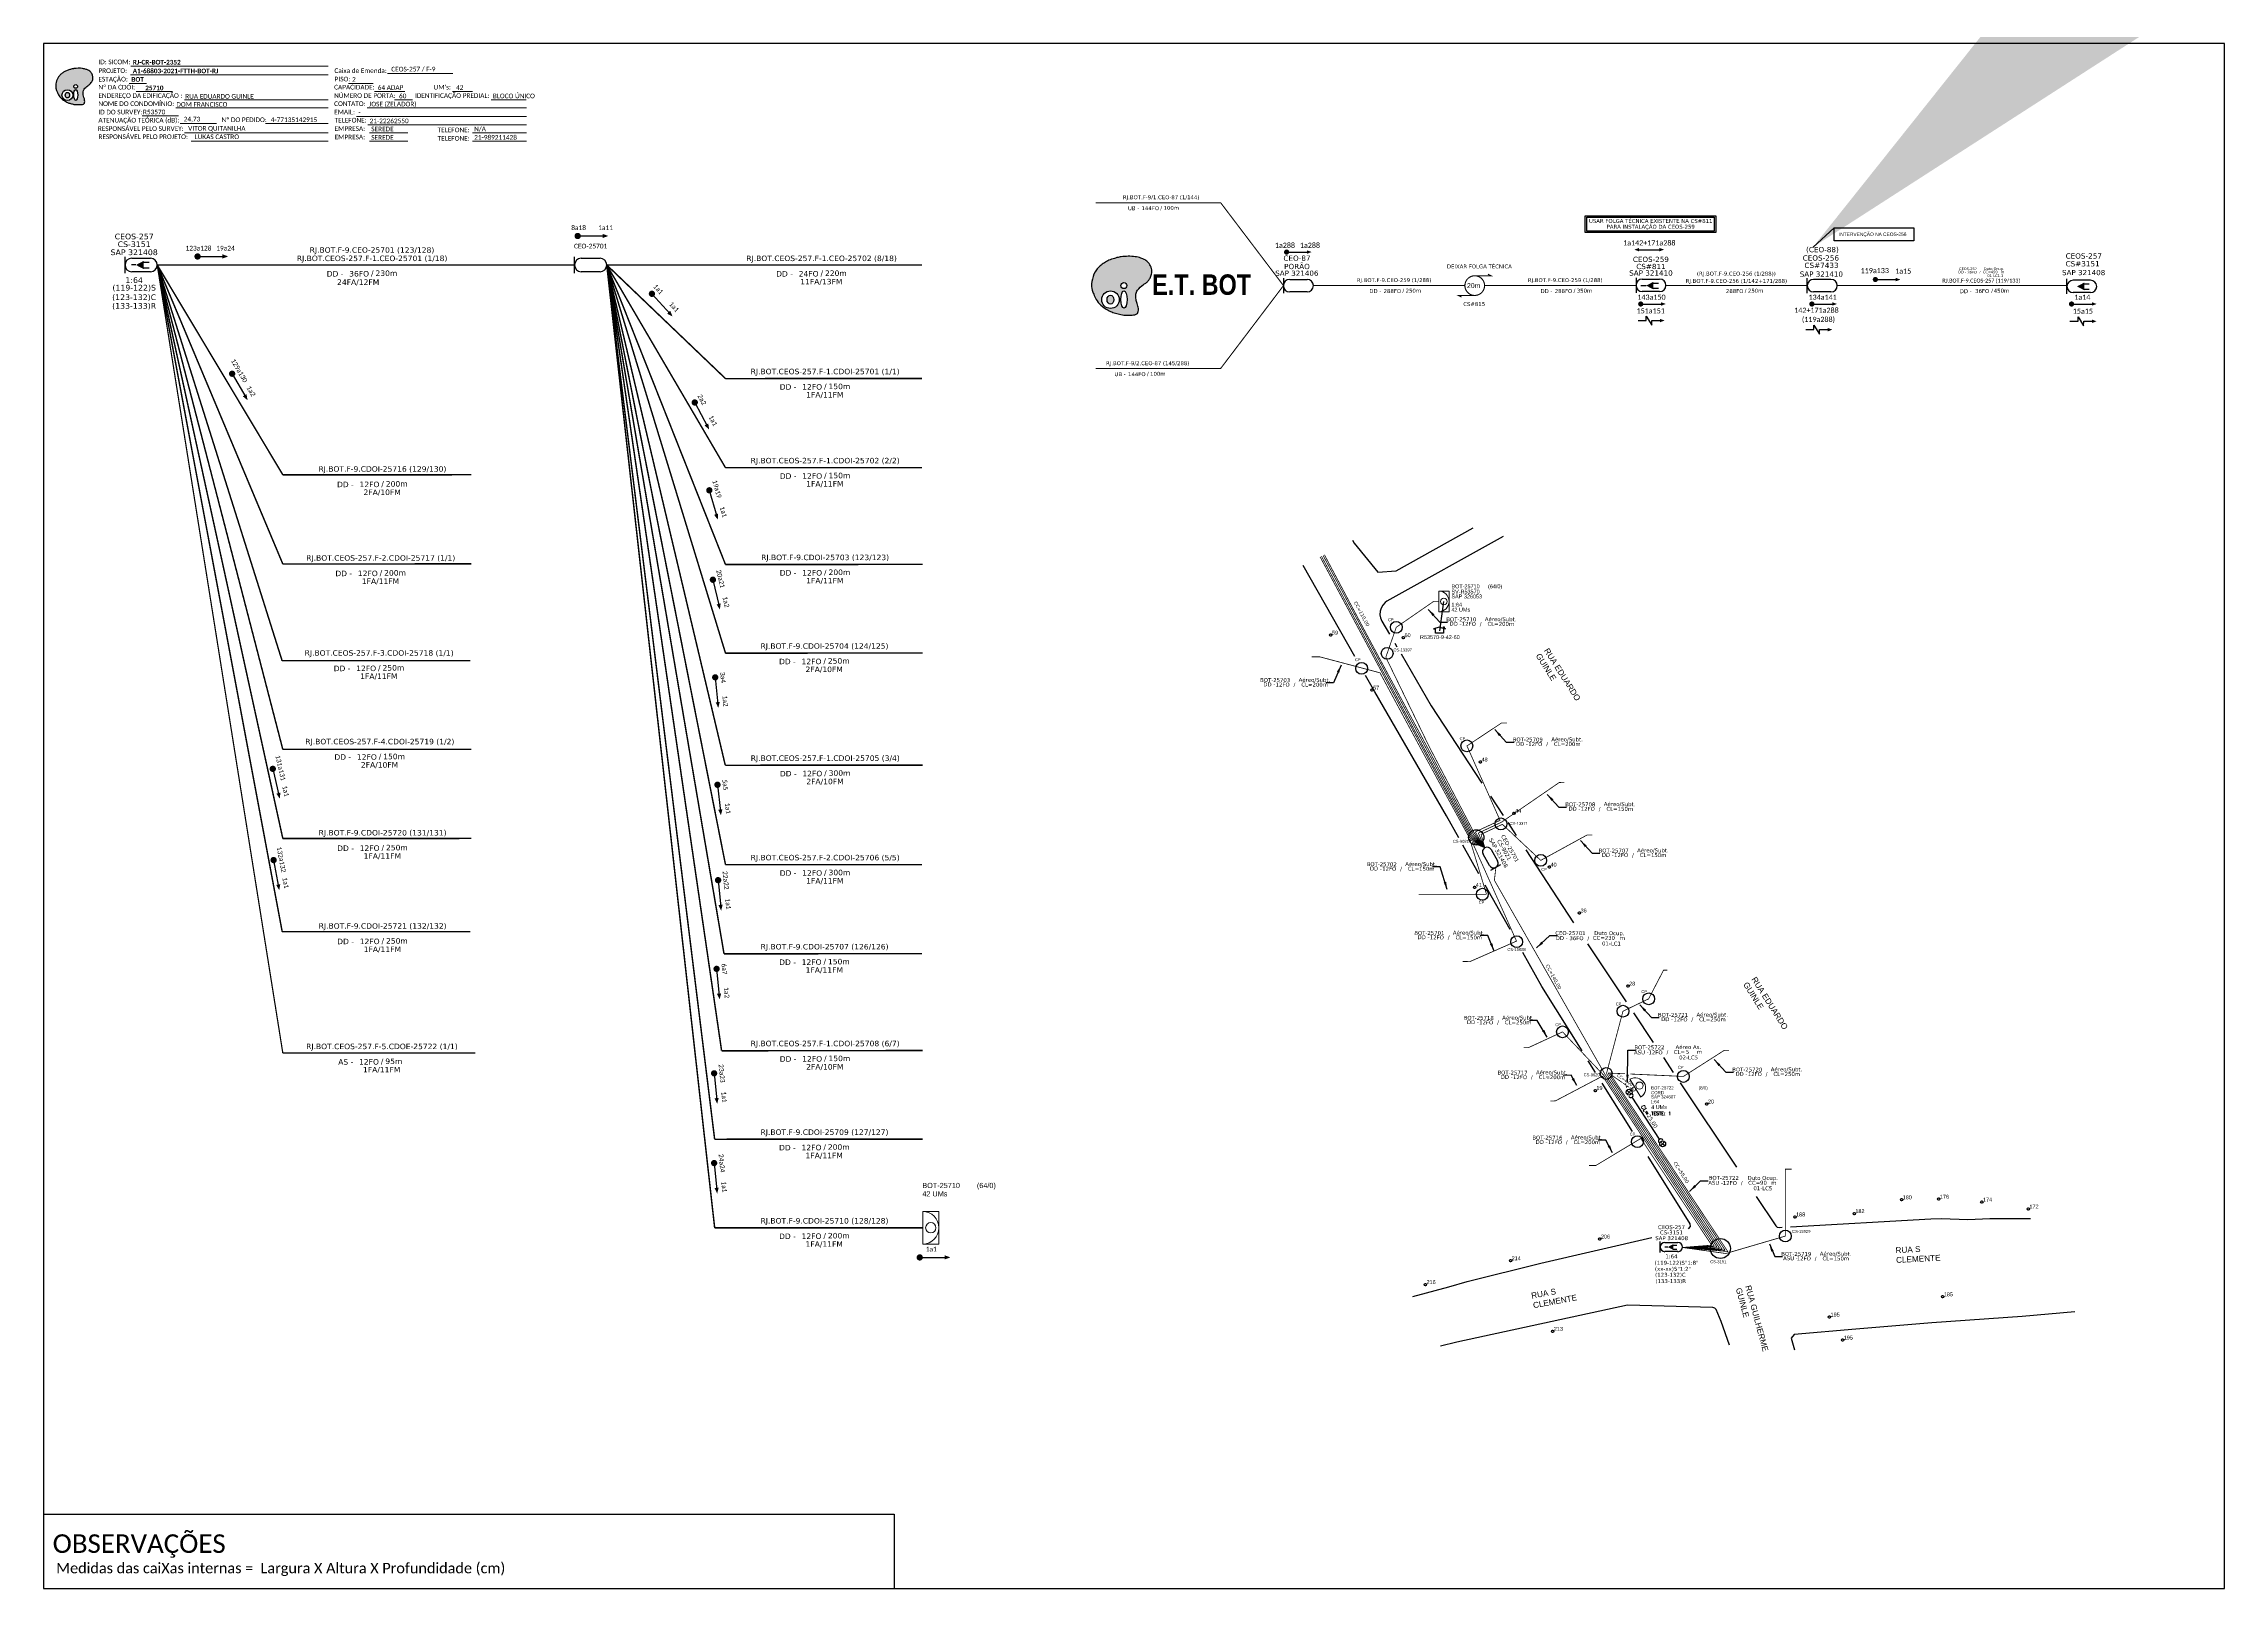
# Model space of a CAD drawing. Extents: x -89 to 1777, y 705 to 1299.
# Drawn here: x -89 to 749, y 705 to 1299 of the extents above; entities that cross this region are included whole.
import ezdxf
from ezdxf.enums import TextEntityAlignment as Align

# ---------------------------------------------------------------- set-up
doc = ezdxf.new("R2010")
doc.units = 0
doc.linetypes.add('PHANTOM2', pattern=[1.25, 0.625, -0.125, 0.125, -0.125, 0.125, -0.125])
for name, color, linetype in [('10.4-Postes', 1, 'Continuous'), ('20.4-CEOS', 1, 'Continuous'), ('20.5-CABO AÉREO', 1, 'Continuous'), ('20.5-CEO', 1, 'Continuous'), ('CAP a instalar', 1, 'Continuous'), ('CD de instalação futura', 8, 'Continuous'), ('celulas gpon', 7, 'Continuous'), ('E.T.', 7, 'Continuous'), ('label_cabos', 7, 'Continuous'), ('Legenda', 1, 'Continuous'), ('locais', 7, 'Continuous'), ('locais legendas', 7, 'Continuous'), ('Numeração Texto', 34, 'Continuous'), ('QUADRA', 7, 'Continuous'), ('SETA', 7, 'Continuous'), ('Subida Lateral', 5, 'Continuous'), ('surveys', 7, 'Continuous'), ('surveys legendas', 7, 'Continuous')]:
    doc.layers.add(name, color=color, linetype=linetype)
for name, color, linetype, lineweight in [("20.0-LEGENDA DOS CDO'S", 1, 'Continuous', 0), ('20.1-CDO_INTERIOR', 1, 'Continuous', 0), ('20.2-CDO_POSTE', 1, 'Continuous', 5), ('20.6-CORDOALHA_SUPORTE', 7, 'Continuous', 25), ('40.1-ETIQUETAS', 1, 'Continuous', 20), ('CORDOALHA_SUPORTE', 7, 'Continuous', 25), ('Numeração', 98, 'Continuous', 0), ('Segmento Logradouro Texto', 7, 'Continuous', 0)]:
    doc.layers.add(name, color=color, linetype=linetype, lineweight=lineweight)
doc.layers.add('DROP DE CLIENTE', color=140, linetype='Continuous', plot=False)
doc.layers.add('EXTRA', color=50, linetype='Continuous', plot=False)
doc.styles.add('ARIAL', font='arial.ttf')
doc.styles.add('DIGICADE', font='arial.ttf')
doc.styles.add('ROMANS', font='romans')
doc.styles.add('siredit', font='verdana.ttf')
doc.styles.get("Standard").update_dxf_attribs({"font": 'arial.ttf'})
doc.styles.add('SWISS BIT', font='swisscb.ttf')
doc.styles.add('WMF-Calibri0', font='calibri.ttf')
doc.styles.add('WMF-Calibri1', font='calibrib.ttf')
doc.linetypes.add('FENCELINE1', pattern='A,0.25,-0.1,[133,ltypeshp.shx,S=0.1,R=0,X=-0.1,Y=0],-0.1,1', length=1.45)
doc.dimstyles.new('CC', dxfattribs={"dimtxt": 1, "dimasz": 2, "dimexe": 0.18, "dimexo": 0.0625, "dimgap": 0.09, "dimtad": 0, "dimdec": 0, "dimrnd": 1, "dimzin": 0, "dimdsep": 46, "dimtxsty": 'siredit', "dimblk": 'NONE', "dimcen": 0, "dimse1": 1, "dimse2": 1, "dimsd1": 1, "dimsd2": 1, "dimclrt": 7, "dimadec": 0, "dimazin": 0, "dimtfac": 1, "dimtdec": 0, "dimtofl": 0, "dimtmove": 0, "dimatfit": 3, "dimfxl": 0, "dimtolj": 1, "dimtzin": 0, "dimarcsym": 0})
doc.dimstyles.new('CL', dxfattribs={"dimtxt": 1, "dimasz": 2, "dimexe": 0.18, "dimexo": 0.0625, "dimgap": 0.09, "dimtad": 0, "dimdec": 0, "dimrnd": 1, "dimzin": 0, "dimdsep": 46, "dimtxsty": 'siredit', "dimblk": 'NONE', "dimcen": 0, "dimse1": 1, "dimse2": 1, "dimsd1": 1, "dimsd2": 1, "dimclrt": 7, "dimadec": 0, "dimazin": 0, "dimtfac": 1, "dimtdec": 0, "dimtofl": 0, "dimtmove": 0, "dimatfit": 3, "dimfxl": 0, "dimtolj": 1, "dimtzin": 0, "dimarcsym": 0})

# ---------------------------------------------------------------- blocks, each defined once
blk = doc.blocks.new('OI')
h = blk.add_hatch(color=40)
edge = h.paths.add_edge_path()
edge.add_spline(control_points=[(4.35, -0.67), (3.92, -0.99), (3.26, -1.5), (2.81, -2.59), (2.9, -3.5), (3.06, -4.27), (3.31, -4.85), (3.37, -5.39), (3.4, -5.88), (3.2, -6.4), (2.54, -6.61), (1.65, -6.63), (0.55, -6.67), (-0.56, -6.42), (-1.61, -6.14), (-2.77, -5.61), (-3.92, -4.77), (-4.89, -3.7), (-5.34, -2.65), (-5.6, -1.94), (-5.85, -0.96), (-5.71, 0.47), (-5.1, 2.02), (-4.14, 3.02), (-3.3, 3.61), (-2.37, 4.16), (-1.36, 4.44), (-0.56, 4.7), (0.79, 4.85), (2.24, 4.97), (3.79, 4.57), (4.67, 4.21), (5.44, 3.65), (5.76, 2.99), (6.03, 2.21), (6.01, 1.46), (5.72, 0.64), (5.31, 0.08), (4.88, -0.38), (4.51, -0.55), (4.35, -0.67)], knot_values=[0, 0, 0, 0, 1.60434, 2.417191, 3.427595, 4.282808, 4.776746, 5.304182, 5.888771, 6.258406, 6.858137, 7.79129, 8.986195, 10.124242, 11.187857, 12.242908, 13.953784, 15.414161, 16.515391, 17.349188, 17.675853, 19.552021, 21.515531, 22.568638, 23.63245, 24.621084, 25.782718, 26.745347, 27.142653, 29.870543, 31.004649, 31.921532, 32.709589, 33.801391, 34.042471, 35.192333, 35.971461, 36.628871, 37.254359, 37.836911, 37.836911, 37.836911, 37.836911], degree=3, periodic=0)
h.paths.add_polyline_path([(1.13, -0.87, -1), (-0.04, -0.87, -1)], flags=16)
edge = h.paths.add_edge_path(flags=16)
edge.add_ellipse((0.56, -3.59), major_axis=(-0.02, 1.71), ratio=0.361305, start_angle=0, end_angle=360)
h.paths.add_polyline_path([(-0.36, -3.62, -1), (-3.8, -3.62, -1)], flags=16)
edge = h.paths.add_edge_path(flags=0)
edge.add_ellipse((-2.08, -3.62), major_axis=(0, 0.885), ratio=0.758294, start_angle=0, end_angle=360)
at = {"color": 40}
for centre, radius in [((-2.08, -3.62), 1.72), ((0.54, -0.87), 0.587)]:
    blk.add_circle(centre, radius, dxfattribs=at)
blk.add_ellipse((-2.08, -3.62), major_axis=(0, 0.885), ratio=0.758294, start_param=-3.141592653589792, end_param=3.141592653589792, dxfattribs=at)
blk.add_ellipse((0.56, -3.59), major_axis=(-0.02, 1.71), ratio=0.361305, dxfattribs=at)
at = {"color": 40, "start_tangent": (-0.800898, -0.598801), "end_tangent": (-0.800898, -0.598801)}
blk.add_spline([(4.35, -0.67), (3.2, -1.78), (2.9, -2.54), (2.92, -3.55), (3.12, -4.38), (3.28, -4.85), (3.37, -5.37), (3.35, -5.95), (3.2, -6.29), (2.66, -6.55), (1.73, -6.63), (0.54, -6.62), (-0.58, -6.41), (-1.6, -6.11), (-2.56, -5.67), (-3.95, -4.67), (-4.89, -3.56), (-5.37, -2.56), (-5.64, -1.78), (-5.72, -1.46), (-5.63, 0.42), (-4.84, 2.22), (-4.13, 2.99), (-3.27, 3.62), (-2.4, 4.09), (-1.3, 4.47), (-0.37, 4.72), (0.02, 4.77), (2.75, 4.8), (3.85, 4.53), (4.69, 4.16), (5.31, 3.68), (5.85, 2.73), (5.93, 2.5), (5.94, 1.35), (5.67, 0.62), (5.29, 0.08), (4.84, -0.36), (4.35, -0.67)], degree=3, dxfattribs=at)
blk = doc.blocks.new('CARIMBO')
at = {"color": 7, "lineweight": 0}
for points in [[(134.48, -16.3), (159.61, -16.3)], [(35.15, -20.06), (41.7, -20.06)], [(35.66, -16.79), (111.64, -16.79)], [(37.81, -23.14), (51.75, -23.14)], [(119.43, -20.02), (128.92, -20.02)], [(129.48, -23.14), (141.1, -23.14)], [(159.42, -23.14), (167.09, -23.14)], [(40.13, -32.55), (54.07, -32.55)], [(52.97, -29.48), (111.64, -29.48)], [(56.38, -26.37), (111.64, -26.37)], [(122.56, -32.72), (187.83, -32.72)], [(126.6, -29.48), (187.83, -29.48)], [(137.07, -26.37), (144.01, -26.37)], [(174.24, -26.37), (187.8, -26.37)], [(54.67, -35.52), (68.61, -35.52)], [(56.38, -39.07), (111.64, -39.07)], [(126.84, -35.96), (187.83, -35.96)], [(127.45, -39.07), (142.25, -39.07)], [(167.06, -39.07), (187.83, -39.07)], [(58.87, -42.31), (111.64, -42.31)], [(127.45, -42.31), (142.25, -42.31)], [(167.06, -42.31), (187.83, -42.31)]]:
    blk.add_lwpolyline(points, dxfattribs=at)
at = {"color": 7, "xscale": 1.213923925163967, "yscale": 1.213923925163967, "zscale": 1.213923925163967, "rotation": 0.1532896023949059}
blk.add_blockref('OI', (13.86, -20.16), dxfattribs=at)
at = {"color": 7, "lineweight": 0, "style": 'WMF-Calibri0'}
for s, height, p in [('PROJETO:', 1.793, (23.26, -16.04)), ('Caixa de Emenda:', 1.7927, (114.02, -16.04)), ('ESTAÇÃO:', 1.793, (23.26, -19.32)), ('ENDEREÇO DA EDIFICAÇÃO :', 1.7927, (23.26, -25.63)), ('Nº DA CDOI:', 1.7927, (23.26, -22.39)), ('CAPACIDADE:', 1.7927, (113.91, -22.39)), ('NÚMERO DE PORTA:', 1.7927, (113.91, -25.63)), ('PISO:', 1.793, (114.09, -19.28)), ('IDENTIFICAÇÃO PREDIAL:', 1.7927, (144.99, -25.63)), ("UM's:", 1.793, (152.15, -22.39)), ('ATENUAÇÃO TEÓRICA (dB):', 1.7927, (23.26, -35.09)), ('NOME DO CONDOMÍNIO:', 1.7927, (23.26, -28.74)), ('ID DO SURVEY:', 1.7927, (23.26, -31.97)), ('CONTATO:', 1.793, (113.91, -28.74)), ('EMAIL:', 1.793, (113.91, -31.97)), ('TELEFONE:', 1.793, (114.09, -35.09)), ('RESPONSÁVEL PELO SURVEY:', 1.7927, (23.02, -38.32)), ('RESPONSÁVEL PELO PROJETO:', 1.7927, (23.26, -41.44)), ('EMPRESA:', 1.793, (114.09, -38.32)), ('EMPRESA:', 1.793, (114.09, -41.56)), ('TELEFONE:', 1.793, (153.7, -38.83)), ('TELEFONE:', 1.793, (153.7, -42.06))]:
    blk.add_text(s, height=height, dxfattribs=at).set_placement(p)
at = {"color": 7, "lineweight": 0, "flags": 8}
for tag, p, style in [('PROJ', (36.46, -16.13), 'WMF-Calibri1'), ('CEOS-XX', (135.87, -15.46), 'WMF-Calibri0'), ('EST', (35.94, -19.41), 'WMF-Calibri1'), ('LOGRADOURO', (56.65, -25.91), 'WMF-Calibri0'), ('PISO_PTR', (120.78, -19.42), 'WMF-Calibri0'), ('CAPAC.', (130.66, -22.52), 'WMF-Calibri0'), ('N°', (138.85, -25.77), 'WMF-Calibri0'), ("UC'S", (160.78, -22.54), 'WMF-Calibri0'), ('N°PREDIO', (174.94, -25.77), 'WMF-Calibri0'), ('_ID_', (40.39, -31.94), 'WMF-Calibri0'), ('NOME_DO_COND.', (53.23, -29.02), 'WMF-Calibri0'), ('O_POTEN', (56.06, -34.68), 'WMF-Calibri0'), ('EMAIL', (123.26, -32.12), 'WMF-Calibri0'), ('NOME_DO_CONTATO', (127.3, -28.89), 'WMF-Calibri0'), ('RES_SURVEY', (57.78, -38.23), 'WMF-Calibri0'), ('RES_PROJ', (60.27, -41.47), 'WMF-Calibri0'), ('TELEFONE', (127.55, -35.36), 'WMF-Calibri0'), ('EMP_RESP_SURVEY', (128.16, -38.47), 'WMF-Calibri0'), ('EMP_RESP_PROJ', (128.16, -41.71), 'WMF-Calibri0'), ('CONT_RESP_SURVEY', (167.76, -38.47), 'WMF-Calibri0'), ('CONT_RESP_PROJ', (167.76, -41.71), 'WMF-Calibri0')]:
    blk.add_attdef(tag, p, '', height=1.79, dxfattribs=dict(at, style=style))
at = {"color": 7, "lineweight": 0, "style": 'WMF-Calibri1', "flags": 8}
blk.add_attdef("N° CDO'S", text='', height=1.79, dxfattribs=at).set_placement((44.78, -22.68), align=Align.CENTER)
blk = doc.blocks.new('CEOS_RP_CT_DRT')
at = {"layer": '20.4-CEOS', "color": 0}
for p, q in [((-4.54, 1.19), (-1.19, 1.19)), ((-1.19, -1.19), (-4.54, -1.19))]:
    blk.add_line(p, q, dxfattribs=at)
for points in [[(-5.73, -1.43), (-5.73, 1.44)], [(-3.79, 0), (-4.59, 0)], [(-2.47, 0.48), (-1.45, 0.48)], [(-2.47, -0.52), (-1.45, -0.52)]]:
    blk.add_lwpolyline(points, dxfattribs=at)
blk.add_lwpolyline([(-3.79, 0, 0, 1.47, 0), (-2.41, 0, 1.47, 1.47, 0)], format="xyseb", dxfattribs=at)
for centre, start, end in [((-4.54, 0), 90, 270), ((-1.19, 0), 270, 90)]:
    blk.add_arc(centre, 1.19, start, end, dxfattribs=at)
at = {"layer": '20.4-CEOS', "color": 7, "style": 'siredit'}
for tag, p in [('Nº_DA_CEOS', (-2.86, 5.6)), ('LOCAL', (-2.86, 4.24)), ('SAP', (-2.86, 2.78)), ('RACIO_SPLITAGEM', (-2.86, -1.88)), ('FIBRAS_SPLITTER', (-2.86, -3.58)), ('RESERVA_FINAIS', (-2.86, -6.39)), ('FIBRAS_TOP_C', (-2.86, -5.08))]:
    blk.add_attdef(tag, text='', height=1.01, dxfattribs=at).set_placement(p, align=Align.TOP_CENTER)
blk = doc.blocks.new('ETIQUETA_RS5F')
at = {"layer": '40.1-ETIQUETAS', "color": 0, "style": 'siredit'}
blk.add_text('/', height=1.5, dxfattribs=at).set_placement((1.58, -1.95), align=Align.MIDDLE_RIGHT)
for tag, p in [('ETIQUETA_R_SECUNDARIA', (1.21, 2.1)), ('ETIQUETA_R_PRIMARIA', (1.21, 4.1)), ('F_ATIVAS/F_MORTAS', (1.14, -4.24))]:
    blk.add_attdef(tag, text='', height=1.5, dxfattribs=at).set_placement(p, align=Align.MIDDLE_CENTER)
for tag, p in [('TIPO_CABO', (-6.58, -2.12)), ('CAP_CABO', (0.4, -2.09))]:
    blk.add_attdef(tag, text='', height=1.5, dxfattribs=at).set_placement(p, align=Align.MIDDLE_RIGHT)
blk.add_attdef('METROS', text='', height=1.5, dxfattribs=at).set_placement((2.14, -1.95), align=Align.MIDDLE_LEFT)
for tag, p in [('FUSÃO_1', (0.85, -8.39)), ('FUSÃO_2', (0.85, -10.6)), ('FUSÃO_3', (0.85, -12.93)), ('FUSÃO_4', (0.85, -15.14)), ('FUSÃO_5', (0.85, -17.16))]:
    blk.add_attdef(tag, text='', height=1.5, dxfattribs=at).set_placement(p, align=Align.CENTER)
blk = doc.blocks.new('CDOI_INT')
at = {"layer": '20.1-CDO_INTERIOR', "color": 0, "lineweight": 18}
blk.add_lwpolyline([(4.25, -4.25), (4.25, 4.25), (0, 4.25), (0, -4.25)], close=True, dxfattribs=at)
blk.add_circle((2.12, 0), 1.36, dxfattribs=at)
blk.add_arc((0, 0), 4.25, 270, 90, dxfattribs=at)
at = {"layer": "20.0-LEGENDA DOS CDO'S", "color": 0, "style": 'ARIAL'}
for tag, p in [('CDO_N', (-0.08, 10.38)), ('SPLITER_1', (21.18, 10.38)), ('SAP', (-0.08, 6.23)), ('SURVEY', (-0.08, 8.2)), ('SPLITER_2', (21.19, 8.68)), ('1:XX', (5.94, -2.22)), ('UMS', (5.94, -4.24))]:
    blk.add_attdef(tag, p, '', height=1.36, dxfattribs=at)
blk.add_attdef('FIBRAS_UTILIZADAS', text='', height=1.36, dxfattribs=at).set_placement((15.34, 10.38), align=Align.CENTER)
blk = doc.blocks.new('_None')
blk = doc.blocks.new('*U85')
at = {"layer": '20.5-CEO'}
for p, q in [((-1.56, 1.26), (1.8, 1.26)), ((1.8, -1.13), (-1.56, -1.13))]:
    blk.add_line(p, q, dxfattribs=at)
blk.add_lwpolyline([(-2.75, 1.51), (-2.75, -1.38)], dxfattribs=at)
for centre, start, end in [((-1.56, 0.07), 90, 270), ((1.8, 0.07), 270, 90)]:
    blk.add_arc(centre, 1.2, start, end, dxfattribs=at)
at = {"layer": '20.5-CEO', "color": 7, "style": 'siredit'}
for tag, p in [('LOCAL', (0.12, 4.23)), ('FID', (0.11, 5.61)), ('SAP', (0.12, 2.97)), ('FIBRAS_RESERVA', (0.12, -1.94))]:
    blk.add_attdef(tag, text='', height=1.01, dxfattribs=at).set_placement(p, align=Align.TOP_CENTER)
for tag, flags, p in [('ID_ATIVIDADE', 3, (0.11, -3.51)), ('FATOR', 1, (0.11, -4.82))]:
    blk.add_attdef(tag, text='', height=1.01, dxfattribs=dict(at, flags=flags)).set_placement(p, align=Align.TOP_CENTER)
at = {"layer": '20.5-CEO', "color": 7, "style": 'siredit', "flags": 3}
blk.add_attdef('QTDE', (-4.88, -7.06), '', height=1.01, dxfattribs=at)
blk = doc.blocks.new('Inst CB DT OCUP CFOA-SM-DD-S-36')
at = {"layer": 'label_cabos', "color": 0, "style": 'siredit'}
for tag, flags, p in [('ID_ATIVIDADE', 3, (1.31, 2.67)), ('FATOR', 1, (11.56, 2.55))]:
    blk.add_attdef(tag, text='', height=1, rotation=359.69, dxfattribs=dict(at, flags=flags)).set_placement(p, align=Align.MIDDLE_CENTER)
for tag, p in [('TIPO_CABO', (1.11, 0)), ('DESTINO_CABO', (3.13, 1.26)), ('CABO', (4.69, -0.05)), ('/', (7.71, -0.05)), ('LANCE', (10.41, 0.02)), ('TIPO_CABO', (13.11, 1.24)), ('UND', (16.46, 0)), ('FID', (13.65, -1.41))]:
    blk.add_attdef(tag, text='', height=1, rotation=359.69, dxfattribs=at).set_placement(p, align=Align.MIDDLE_CENTER)
blk.add_attdef('QTDE', (11.93, -0.45), '', height=1, rotation=359.69, dxfattribs=at)
blk = doc.blocks.new('SURVEY_SURVEY')
for p, q in [((0, 0.0000152), (-0.0000151, 0.0000108)), ((-0.0000151, 0.0000108), (-0.0000104, 0.0000108)), ((-0.0000103, 0), (-0.0000103, 0.0000108)), ((0.0000103, 0), (-0.0000103, 0)), ((0, 0.0000152), (0.0000151, 0.0000108)), ((0.0000101, 0.0000159), (0.0000117, 0.0000159)), ((0.0000101, 0.0000123), (0.0000101, 0.0000159)), ((0.0000151, 0.0000108), (0.0000103, 0.0000108)), ((0.0000103, 0.0000108), (0.0000103, 0)), ((0.0000117, 0.0000159), (0.0000117, 0.0000119))]:
    blk.add_line(p, q)
blk = doc.blocks.new('CDOE_CT_POST_DESENHO')
at = {"color": 0}
blk.add_line((2.14, 0.39), (-2.11, 0.39), dxfattribs=at)
for centre, radius in [((0.01, 1.4), 0.733), ((0.01, 0), 0.393)]:
    blk.add_circle(centre, radius, dxfattribs=at)
blk.add_arc((0.01, 0.39), 2.12, 0, 180, dxfattribs=at)
blk = doc.blocks.new('MANHOLE_MS')
at = {"linetype": 'Continuous'}
blk.add_circle((0, 0), 0.0000101, dxfattribs=at)
blk = doc.blocks.new('*U89')
at = {"layer": '20.4-CEOS', "color": 7, "style": 'siredit'}
for tag, p in [('FIBRAS_SPLITTER', (0, 0)), ('FIBRAS_TOP_C', (0, -4.13)), ('RESERVA_FINAIS', (0, -5.46))]:
    blk.add_attdef(tag, p, '', height=1.01, dxfattribs=at)
for tag, p, flags in [('QTDE', (0, -9.4), 1), ('ID_ATIVIDADE', (0, -6.77), 3), ('FATOR', (0, -8.09), 1), ('FID', (0, -10.71), 1)]:
    blk.add_attdef(tag, p, '', height=1.01, dxfattribs=dict(at, flags=flags))
blk = doc.blocks.new('*U91')
at = {"layer": '20.4-CEOS', "color": 7, "style": 'siredit'}
blk.add_attdef('FIBRAS_SPLITTER', (0, 0), '', height=1.01, dxfattribs=at)
for tag, p, flags in [('QTDE', (0, -4.11), 1), ('ID_ATIVIDADE', (0, -1.48), 3), ('FATOR', (0, -2.79), 1), ('FID', (0, -5.42), 1)]:
    blk.add_attdef(tag, p, '', height=1.01, dxfattribs=dict(at, flags=flags))
blk = doc.blocks.new('Inst CDOE-8 CAIXA DIST OPT CDOE 48F_8D C_SPL OPTAP')
at = {"layer": "20.0-LEGENDA DOS CDO'S", "color": 0, "style": 'ARIAL'}
for tag, p, height in [('FID', (0.12, 5.25), 0.8), ('1:XX', (-0.01, 1.7), 0.8), ('SAP', (0.12, 2.96), 0.8), ('CORDOALHA', (0.12, 4.02), 0.8), ('UMS', (0.14, 0.22), 1)]:
    blk.add_attdef(tag, p, '', height=height, rotation=0.118, dxfattribs=at)
at = {"layer": "20.0-LEGENDA DOS CDO'S", "color": 0}
for tag, p, style, flags in [('ID_ATIVIDADE', (0.12, 6.47), 'ARIAL', 3), ('FATOR', (7.92, 6.47), 'ARIAL', 1), ('QTDE', (0.23, -0.97), 'DIGICADE', 3)]:
    blk.add_attdef(tag, p, '', height=0.8, rotation=0.118, dxfattribs=dict(at, style=style, flags=flags))
at = {"layer": "20.0-LEGENDA DOS CDO'S", "color": 0, "style": 'ARIAL'}
blk.add_attdef('FIBRAS_UTILIZADAS', text='', height=0.8, rotation=0.118, dxfattribs=at).set_placement((13.48, 5.26), align=Align.CENTER)
blk = doc.blocks.new('Teste  FTTH')
at = {"color": 0, "lineweight": 0, "style": 'ROMANS'}
for tag, p in [('TESTE', (-2.3, -0.29)), ('QTDE', (0.21, -0.29))]:
    blk.add_attdef(tag, p, '', height=0.48, dxfattribs=at)
for tag, p, flags in [('FID', (-2.23, -1.25), 1), ('FATOR', (-2.23, -2.03), 3), ('ID_ATIVIDADE', (-2.23, -2.72), 3)]:
    blk.add_attdef(tag, p, '', height=0.48, dxfattribs=dict(at, flags=flags))
blk = doc.blocks.new('LEGENDA DOS CABOS')
at = {"layer": 'EXTRA', "color": 0, "style": 'siredit'}
for tag, p in [('ID', (4.6, 0.97)), ('XX', (9.03, 0.97))]:
    blk.add_attdef(tag, text='', height=0.48, rotation=359.69, dxfattribs=at).set_placement(p, align=Align.MIDDLE_CENTER)
at = {"layer": 'Legenda', "color": 0, "style": 'siredit'}
for tag, p in [('TIPO_CABO', (1.31, 0)), ('CABO', (4.69, -0.05)), ('/', (6.81, -0.05)), ('METROS', (10.03, -0.05))]:
    blk.add_attdef(tag, text='', height=0.8, rotation=359.69, dxfattribs=at).set_placement(p, align=Align.MIDDLE_CENTER)
blk = doc.blocks.new('Inst CORD ALUMINIO 4.8 MM 3F(sem recursos)')
at = {"color": 0, "lineweight": 0, "style": 'ROMANS'}
blk.add_attdef('FID', (-19.18, -2.21), '', height=1, dxfattribs=at)
at = {"color": 0, "lineweight": 0, "style": 'ROMANS', "flags": 3}
for tag, p in [('FATOR', (-5.2, -4.44)), ('ID_ATIVIDADE', (-5.2, -6.67))]:
    blk.add_attdef(tag, p, '', height=1, dxfattribs=at)
at = {"color": 0, "lineweight": 0, "style": 'ROMANS'}
blk.add_attdef('LANCE', text='', height=1, dxfattribs=at).set_placement((-0.54, -2.21), align=Align.RIGHT)
at = {"layer": 'label_cabos', "color": 0, "style": 'siredit'}
blk.add_attdef('QTDE', (-0.54, -2.21), '', height=1, rotation=359.69, dxfattribs=at)
blk = doc.blocks.new('Inst CB AS CFOA-SM-ASU-120-S-12')
at = {"layer": 'label_cabos', "color": 0, "style": 'siredit'}
for tag, flags, p in [('ID_ATIVIDADE', 3, (1.31, 2.67)), ('FATOR', 1, (11.56, 2.55))]:
    blk.add_attdef(tag, text='', height=1, rotation=359.69, dxfattribs=dict(at, flags=flags)).set_placement(p, align=Align.MIDDLE_CENTER)
for tag, p in [('TIPO_CABO', (1.26, 0)), ('DESTINO_CABO', (3.13, 1.26)), ('CABO', (4.69, -0.05)), ('/', (7.71, -0.05)), ('LANCE', (10.81, 0)), ('TIPO_CABO', (13.11, 1.24)), ('UND', (15.96, 0)), ('FID', (13.15, -1.41))]:
    blk.add_attdef(tag, text='', height=1, rotation=359.69, dxfattribs=at).set_placement(p, align=Align.MIDDLE_CENTER)
blk.add_attdef('QTDE', (12.43, -0.47), '', height=1, rotation=359.69, dxfattribs=at)
blk = doc.blocks.new('Inst CB DT OCUP CFOA-SM-ASU-120-S-12')
at = {"layer": 'label_cabos', "color": 0, "style": 'siredit'}
for tag, flags, p in [('ID_ATIVIDADE', 3, (1.31, 2.67)), ('FATOR', 1, (11.56, 2.55))]:
    blk.add_attdef(tag, text='', height=1, rotation=359.69, dxfattribs=dict(at, flags=flags)).set_placement(p, align=Align.MIDDLE_CENTER)
for tag, p in [('TIPO_CABO', (1.26, 0)), ('DESTINO_CABO', (3.13, 1.26)), ('CABO', (4.69, -0.05)), ('/', (7.71, -0.05)), ('LANCE', (10.91, 0)), ('TIPO_CABO', (13.11, 1.24)), ('UND', (15.96, 0)), ('FID', (13.15, -1.41))]:
    blk.add_attdef(tag, text='', height=1, rotation=359.69, dxfattribs=at).set_placement(p, align=Align.MIDDLE_CENTER)
blk.add_attdef('QTDE', (12.43, -0.47), '', height=1, rotation=359.69, dxfattribs=at)
blk = doc.blocks.new('*U83')
at = {"color": 3}
blk.add_lwpolyline([(0.0000405, 0.000041), (0.0001936, 0.000041), (0.0001936, 0.0000158), (0.0000405, 0.0000158)], close=True, dxfattribs=at)
at = {"color": 3, "style": 'ARIAL'}
blk.add_attdef('SERVIÇO_EM_EMENDA_EXIST', text='', height=0.00000666, dxfattribs=at).set_placement((0.0001321, 0.0000254), align=Align.RIGHT)
blk.add_attdef('FID', (0.0001344, 0.0000254), '', height=0.00000666, dxfattribs=at)
at = {"layer": '10.4-Postes', "lineweight": 0, "style": 'ROMANS'}
for tag, p, flags in [('ID_ATIVIDADE', (-0.0000068, -0.0000086), 3), ('QTDE', (-0.000006, -0.000014), 3), ('FATOR', (-0.0000019, -0.0000113), 1)]:
    blk.add_attdef(tag, p, '', height=0.00000209, dxfattribs=dict(at, flags=flags))
at = {"color": 3}
blk.add_leader([(-0.0000002, 0.0000042), (0.0000405, 0.000041)], dimstyle='CL', override={"dimgap": 0.09, "dimtad": 0}, dxfattribs=at)

msp = doc.modelspace()

# ---------------------------------------------------------------- linework, layer by layer
msp.add_lwpolyline([(-89.32, 705.02), (749.25, 705.02), (749.25, 1299.02), (-89.32, 1299.02), (-89.32, 705.02)])
at = {"color": 7, "lineweight": 0}
for points in [[(-55.82, 1290.33), (20.16, 1290.33)], [(-4.01, 1268.26), (20.14, 1268.26)]]:
    msp.add_lwpolyline(points, dxfattribs=at)
at = {"color": 7}
for points in [[(503.51, 1232.85), (553.64, 1232.85), (553.64, 1226.35), (503.51, 1226.35)], [(504.11, 1232.25), (553.04, 1232.25), (553.04, 1226.94), (504.11, 1226.94)]]:
    msp.add_lwpolyline(points, close=True, dxfattribs=at)
at = {"const_width": 1.21}
for points in [[(115.45, 1225.05, 1), (116.66, 1225.05, 1)], [(-30.72, 1217.17, 1), (-29.51, 1217.17, 1)], [(144.19, 1203.28, 1), (145.01, 1202.38, 1)], [(-17.13, 1172.6, 1), (-16.52, 1171.56, 1)], [(160.78, 1161.57, 1), (161.35, 1160.5, 1)], [(166.5, 1127.85, 1), (166.83, 1126.69, 1)], [(167.91, 1093.47, 1), (168.19, 1092.29, 1)], [(168.88, 1055.94, 1), (169, 1054.74, 1)], [(-1.32, 1020.75, 1), (-1.05, 1019.57, 1)], [(169.73, 1014.63, 1), (169.87, 1013.43, 1)], [(-0.98, 985.67, 1), (-0.76, 984.48, 1)], [(169.98, 977.95, 1), (170.1, 976.75, 1)], [(169.4, 943.84, 1), (169.52, 942.64, 1)], [(168.45, 903.68, 1), (168.57, 902.48, 1)], [(168.45, 869.16, 1), (168.57, 867.96, 1)], [(246.97, 832.29, 1), (248.18, 832.29, 1)]]:
    msp.add_lwpolyline(points, format="xyb", close=True, dxfattribs=at)
at = {"color": 7}
for points, const_width in [([(388.14, 1218.87, 1), (389.13, 1218.87, 1)], 0.99), ([(460.99, 1209.75, 1.000012), (460.99, 1202.19, 0.999978)], 0.42), ([(614.55, 1208.33, 1), (615.54, 1208.32, 1)], 0.99), ([(590.14, 1198.89, 1), (591.13, 1198.89, 1)], 0.99), ([(689.99, 1198.89, 1), (690.98, 1198.89, 1)], 0.99)]:
    msp.add_lwpolyline(points, format="xyb", close=True, dxfattribs=dict(at, const_width=const_width))
at = {"color": 7, "const_width": 0.394}
for points in [[(460.99, 1209.75), (467.29, 1209.75), (466.03, 1210.38)], [(460.99, 1202.19), (454.69, 1202.19), (455.95, 1201.56)]]:
    msp.add_lwpolyline(points, dxfattribs=at)
at = {"color": 0, "const_width": 0.99}
msp.add_lwpolyline([(524.32, 1198.89, 1), (525.31, 1198.89, 1)], format="xyb", close=True, dxfattribs=at)
at = {"color": 7}
for points in [[(526.95, 1192.53), (526.95, 1194.28), (529.04, 1190.78), (529.04, 1192.53)], [(591.44, 1189.03), (591.44, 1190.78), (593.54, 1187.28), (593.54, 1189.03)], [(693.04, 1192.25), (693.04, 1194), (695.13, 1190.51), (695.14, 1192.25)], [(-89.24, 733.5), (237.71, 733.5), (237.71, 705.02)]]:
    msp.add_lwpolyline(points, dxfattribs=at)
at = {"layer": '10.4-Postes', "color": 1, "linetype": 'PHANTOM2'}
for points in [[(519.48, 896.54), (521.24, 895.11)], [(521.19, 896.59), (519.53, 895.05)], [(532.37, 876.7), (534.13, 875.27)], [(534.08, 876.76), (532.42, 875.22)]]:
    msp.add_lwpolyline(points, dxfattribs=at)
at = {"layer": '10.4-Postes', "color": 1}
for centre in [(520.36, 895.82), (533.25, 875.99)]:
    msp.add_circle(centre, 1.13, dxfattribs=at)
at = {"layer": '20.1-CDO_INTERIOR', "color": 1, "lineweight": 18}
msp.add_lwpolyline([(451.13, 1080.56), (451.13, 1088.53), (447.15, 1088.53), (447.14, 1080.56)], close=True, dxfattribs=at)
msp.add_circle((449.14, 1084.54), 1.28, dxfattribs=at)
msp.add_arc((447.14, 1084.55), 3.98, 269.97241, 89.97241, dxfattribs=at)
at = {"layer": '20.4-CEOS', "color": 5}
for p, q in [((117.41, 1216.48), (124.64, 1216.48)), ((124.64, 1211.33), (117.41, 1211.33))]:
    msp.add_line(p, q, dxfattribs=at)
at = {"layer": '20.4-CEOS', "color": 7}
for p, q in [((597.96, 1208.36), (591.24, 1208.36)), ((697.79, 1208.05), (691.07, 1208.05)), ((597.96, 1203.58), (591.24, 1203.58)), ((697.79, 1203.27), (691.07, 1203.27)), ((534.13, 838.07), (539.14, 838.07)), ((539.14, 834.5), (534.13, 834.5))]:
    msp.add_line(p, q, dxfattribs=at)
at = {"layer": '20.4-CEOS', "color": 5}
msp.add_lwpolyline([(114.84, 1210.8), (114.84, 1217.01)], dxfattribs=at)
at = {"layer": '20.4-CEOS', "color": 7}
for points in [[(588.85, 1203.09), (588.85, 1208.86)], [(688.68, 1202.77), (688.68, 1208.54)], [(695.22, 1206.61), (697.26, 1206.61)], [(695.22, 1204.62), (697.26, 1204.62)], [(532.34, 834.13), (532.34, 838.44)], [(535.25, 836.28), (534.04, 836.28)], [(537.23, 836.99), (538.75, 836.99)], [(537.23, 835.51), (538.75, 835.51)]]:
    msp.add_lwpolyline(points, dxfattribs=at)
at = {"layer": '20.4-CEOS', "color": 0}
for points in [[(524.89, 1205.97), (526.93, 1205.97)], [(529.58, 1206.92), (531.62, 1206.92)], [(529.58, 1204.93), (531.62, 1204.93)]]:
    msp.add_lwpolyline(points, dxfattribs=at)
msp.add_lwpolyline([(526.93, 1205.97, 0, 2.95, 0), (529.7, 1205.97, 2.95, 2.95, 0)], format="xyseb", dxfattribs=at)
at = {"layer": '20.4-CEOS', "color": 7}
for points in [[(692.58, 1205.66, 0, 2.95, 0), (695.35, 1205.66, 2.95, 2.95, 0)], [(535.25, 836.28, 0, 2.21, 0), (537.32, 836.28, 2.21, 2.21, 0)]]:
    msp.add_lwpolyline(points, format="xyseb", dxfattribs=at)
at = {"layer": '20.4-CEOS', "color": 5}
for centre, start, end in [((117.41, 1213.9), 90, 270), ((124.64, 1213.9), 270, 90)]:
    msp.add_arc(centre, 2.58, start, end, dxfattribs=at)
at = {"layer": '20.4-CEOS', "color": 7}
for centre, radius, start, end in [((591.24, 1205.97), 2.39, 90, 270), ((597.96, 1205.97), 2.39, 270, 90), ((691.07, 1205.66), 2.39, 90, 270), ((697.79, 1205.66), 2.39, 270, 90), ((534.13, 836.28), 1.79, 90, 270), ((539.14, 836.28), 1.79, 270, 90)]:
    msp.add_arc(centre, radius, start, end, dxfattribs=at)
at = {"layer": '20.5-CABO AÉREO', "color": 7, "ltscale": 50, "const_width": 0.4}
for points in [[(315.24, 1237.8), (363.32, 1237.8), (387.45, 1205.97)], [(315.24, 1174.15), (363.32, 1174.15), (387.45, 1205.97)], [(398.95, 1205.97), (457.21, 1205.97)], [(464.77, 1205.97), (523.03, 1205.97)], [(534.53, 1205.97), (588.85, 1205.97)], [(600.35, 1205.97), (688.7, 1205.97)]]:
    msp.add_lwpolyline(points, dxfattribs=at)
at = {"layer": '20.5-CEO', "color": 7}
for p, q in [((389.84, 1208.36), (396.54, 1208.36)), ((396.54, 1203.58), (389.84, 1203.58))]:
    msp.add_line(p, q, dxfattribs=at)
at = {"layer": '20.5-CEO', "color": 5}
for p, q in [((466.67, 982.96), (464.2, 987.35)), ((467.32, 989.11), (469.8, 984.73))]:
    msp.add_line(p, q, dxfattribs=at)
at = {"layer": '20.5-CEO', "color": 7}
msp.add_lwpolyline([(387.45, 1208.85), (387.45, 1203.09)], dxfattribs=at)
at = {"layer": '20.5-CEO', "color": 5}
msp.add_lwpolyline([(467.23, 981.22), (471, 983.35)], dxfattribs=at)
at = {"layer": '20.5-CEO', "color": 7}
for centre, start, end in [((389.84, 1205.97), 90, 270), ((396.54, 1205.97), 270, 90)]:
    msp.add_arc(centre, 2.39, start, end, dxfattribs=at)
at = {"layer": '20.5-CEO', "color": 5}
for centre, start, end in [((465.76, 988.23), 29.45936, 209.45936), ((468.23, 983.85), 209.45936, 29.45936)]:
    msp.add_arc(centre, 1.79, start, end, dxfattribs=at)
at = {"layer": 'CAP a instalar', "color": 7, "ltscale": 7}
for points, const_width in [([(-45.63, 1213.9), (2.66, 1133.24)], 0.565), ([(-45.63, 1213.9), (2.66, 1098.94)], 0.565), ([(-45.63, 1213.9), (2.39, 1061.72)], 0.565), ([(-45.63, 1213.9), (2.66, 1027.63)], 0.565), ([(-45.63, 1213.9), (2.66, 993.36)], 0.565), ([(2.43, 957.51), (-45.63, 1213.9)], 0.565), ([(-45.63, 1213.9), (114.84, 1213.9)], 0.467), ([(127.22, 1213.9), (172.88, 1170.22)], 0.565), ([(127.22, 1213.9), (172.88, 1135.95)], 0.565), ([(127.22, 1213.9), (172.88, 1098.73)], 0.565), ([(127.22, 1213.9), (172.88, 1064.65)], 0.565), ([(172.8, 1021.54), (127.22, 1213.9)], 0.565), ([(172.88, 983.3), (127.22, 1213.9)], 0.565), ([(172.32, 949.03), (127.22, 1213.9)], 0.565), ([(171.38, 911.81), (127.22, 1213.9)], 0.565), ([(168.71, 877.73), (127.22, 1213.9)], 0.565), ([(127.22, 1213.9), (248.46, 1213.9)], 0.467), ([(172.88, 1170.22), (248.46, 1170.25)], 0.565), ([(2.66, 1133.2), (75.09, 1133.24)], 0.565), ([(172.88, 1135.95), (248.42, 1135.98)], 0.565), ([(2.66, 1098.94), (75.11, 1098.97)], 0.565), ([(172.88, 1098.73), (248.69, 1098.77)], 0.565), ([(2.39, 1061.72), (74.8, 1061.75)], 0.565), ([(172.88, 1064.65), (248.69, 1064.68)], 0.565), ([(2.66, 1027.63), (75.09, 1027.66)], 0.565), ([(172.8, 1021.54), (248.69, 1021.56)], 0.565), ([(2.66, 993.36), (75.11, 993.4)], 0.565), ([(172.88, 983.3), (248.46, 983.33)], 0.565), ([(2.39, 957.51), (74.8, 957.54)], 0.565), ([(172.32, 949.03), (248.42, 949.07)], 0.565), ([(171.38, 911.72), (248.69, 911.85)], 0.565), ([(168.71, 877.73), (248.69, 877.76)], 0.565)]:
    msp.add_lwpolyline(points, dxfattribs=dict(at, const_width=const_width))
at = {"layer": 'CAP a instalar', "color": 7, "linetype": 'FENCELINE1', "ltscale": 10, "const_width": 0.467}
for points in [[(2.66, 910.88), (-45.63, 1213.9)], [(2.66, 910.88), (76.72, 910.88)]]:
    msp.add_lwpolyline(points, dxfattribs=at)
at = {"layer": 'CAP a instalar', "color": 1, "ltscale": 7, "const_width": 0.565}
for points in [[(168.72, 843.65), (127.22, 1213.9)], [(168.72, 843.65), (248.71, 843.68)]]:
    msp.add_lwpolyline(points, dxfattribs=at)
at = {"layer": 'CAP a instalar', "color": 8, "ltscale": 50, "const_width": 0.3}
for points in [[(401.53, 1101.66), (441.27, 1027.43)], [(402.04, 1101.92), (441.72, 1027.65)], [(402.66, 1102.23), (442.35, 1027.88)], [(440.69, 1027.13), (424.56, 1057.08), (401.39, 1063.23), (398.31, 1063.23)], [(461.19, 995.91), (470.73, 1000.35), (457.99, 1028.97), (471.24, 1037.76), (473.34, 1037.76)], [(464.88, 989.79), (458.86, 993.78), (440.69, 1027.13)], [(441.27, 1027.43), (459.17, 994.2), (464.88, 989.79)], [(441.72, 1027.65), (459.53, 994.53), (464.88, 989.79)], [(442.35, 1027.88), (459.92, 994.86), (464.88, 989.79)], [(462.36, 995.45), (471.26, 999.63), (493.46, 1014.89), (495.49, 1015)], [(463.4, 994.97), (471.63, 998.82), (486.37, 984.96), (504.2, 994.73), (506.24, 994.73)], [(464.88, 989.79), (460.13, 991.8), (477.06, 953.91), (459.18, 946.05), (456.38, 946.06)], [(465.51, 971.93), (459.11, 992.97), (464.88, 989.79)], [(464.88, 989.79), (461.19, 995.91)], [(464.88, 989.79), (462.36, 995.45)], [(464.88, 989.79), (463.4, 994.97), (463.4, 994.97)], [(465.51, 971.93), (439.48, 971.93)], [(511.65, 903), (517.98, 926.96), (527.86, 931.71), (533.59, 942.73), (535, 942.73)], [(479.83, 912.91), (481.55, 912.91), (494.75, 919.01)], [(494.75, 919.01), (510.58, 902.34)], [(520.86, 902.81), (541.23, 901.88), (556.9, 911.89), (558.82, 911.89)], [(490.05, 892.43), (492.04, 892.49), (510.14, 902.01)], [(510.14, 902.01), (553.1, 836.65)], [(510.58, 902.34), (554.11, 836.3)], [(511.65, 903), (556.17, 835.44)], [(512.24, 903.2), (518.79, 902.9)], [(512.24, 903.2), (557.26, 835.05)], [(552.11, 837), (524.85, 878.02), (507.53, 867.62), (504.93, 867.62)], [(557.52, 833.79), (580.42, 840.49), (580.41, 866.22), (582.85, 866.22)], [(540.92, 836.11), (552.11, 837)], [(540.92, 836.11), (553.1, 836.65)], [(540.92, 836.11), (554.11, 836.3)], [(540.92, 836.13), (556.17, 835.44), (556.17, 835.44)], [(540.92, 836.11), (557.52, 833.79)], [(540.92, 836.11), (557.26, 835.05), (557.26, 835.05)]]:
    msp.add_lwpolyline(points, dxfattribs=at)
at = {"layer": 'CAP a instalar', "color": 7, "ltscale": 50, "const_width": 0.3}
for points in [[(464.88, 989.79), (460.3, 995.22), (442.93, 1028.12), (419.82, 1071.1), (403.17, 1102.49)], [(468.54, 977.32), (469.12, 982.28)], [(510.92, 902.93), (468.54, 977.32)], [(510.92, 902.93), (510.92, 902.93), (555.09, 835.86)], [(540.92, 836.11), (555.09, 835.86)]]:
    msp.add_lwpolyline(points, dxfattribs=at)
at = {"layer": 'CAP a instalar', "color": 1, "ltscale": 50, "const_width": 0.3}
for points in [[(426.79, 1063.08), (430.82, 1074.6), (445.2, 1084.55), (447.14, 1084.54)], [(464.88, 989.79), (460.73, 995.58), (443.55, 1028.53), (426.79, 1063.08), (426.79, 1063.08)]]:
    msp.add_lwpolyline(points, dxfattribs=at)
at = {"layer": 'CAP a instalar', "color": 7, "linetype": 'FENCELINE1', "ltscale": 50, "const_width": 0.3}
for points in [[(540.92, 836.1), (558.28, 834.56), (513.21, 902.64), (517.82, 899.46)], [(520.63, 897.51), (520.72, 897.45), (522.1, 896.99)]]:
    msp.add_lwpolyline(points, dxfattribs=at)
at = {"layer": 'CORDOALHA_SUPORTE'}
for points in [[(520.2, 894.12, 1), (521.68, 895.2)], [(533.28, 877.48, 1), (531.8, 876.41)]]:
    msp.add_lwpolyline(points, format="xyb", dxfattribs=at)
msp.add_lwpolyline([(532.04, 877.71), (521.48, 893.92)], dxfattribs=at)
at = {"layer": 'DROP DE CLIENTE'}
msp.add_lwpolyline([(447.52, 1073.24), (449.14, 1084.54)], dxfattribs=at)
at = {"layer": 'Numeração'}
for centre in [(405.62, 1071.57), (433.53, 1070.61), (421.46, 1050.43), (463.15, 1022.81), (476.08, 1003.1), (489.68, 982.37), (460.95, 974.58), (501.24, 964.75), (519.92, 936.61), (507.33, 896.46), (550.2, 891.28), (584.11, 847.89), (606.92, 849.16), (625.1, 854.47), (639.39, 854.7), (655.98, 853.6), (673.84, 850.95), (509.06, 839.35), (474.75, 831.06), (442.01, 821.87), (640.91, 817.15), (597.39, 809.37), (490.95, 803.89), (602.43, 800.53)]:
    msp.add_circle(centre, 0.45, dxfattribs=at)
at = {"layer": 'Numeração Texto'}
for centre in [(405.62, 1071.57), (433.53, 1070.61), (421.46, 1050.43), (463.15, 1022.81), (476.08, 1003.1), (489.68, 982.37), (460.95, 974.58), (501.24, 964.75), (519.92, 936.61), (507.33, 896.46), (550.2, 891.28), (584.11, 847.89), (606.92, 849.16), (625.1, 854.47), (639.39, 854.7), (655.98, 853.6), (673.84, 850.95), (509.06, 839.35), (474.75, 831.06), (442.01, 821.87), (640.91, 817.15), (597.39, 809.37), (490.95, 803.89), (602.43, 800.53)]:
    msp.add_circle(centre, 0.45, dxfattribs=at)
at = {"layer": 'QUADRA'}
for points in [[(414.04, 1108.03), (414.59, 1106.87), (423.78, 1095.76), (430.82, 1096.35), (460.44, 1112.84)], [(471.97, 1109.49), (427.23, 1084.67), (426.49, 1084.09), (425.61, 1083.09), (424.98, 1081.96), (424.62, 1080.73), (424.53, 1079.44), (424.75, 1078.18), (425.24, 1076.98), (428.18, 1071.94)], [(414.85, 1063.31), (394.99, 1098.32)], [(430.24, 1068.42), (431.06, 1067.01)], [(432.64, 1064.32), (444.26, 1044.42), (463.78, 1014.66)], [(454.82, 993.64), (450.07, 1002.11), (422.51, 1049.81), (418.99, 1056.02)], [(467.1, 1009.61), (471.93, 1002.25)], [(473.75, 999.48), (476.98, 994.55)], [(462.6, 979.74), (456.42, 990.78)], [(480.61, 989.02), (499, 961)], [(474.57, 958.36), (465.03, 975.39)], [(502.27, 911.73), (486.85, 936.4), (479.52, 949.5)], [(504.33, 952.87), (519.24, 930.55)], [(522.08, 926.3), (529.66, 914.96)], [(507.45, 903.44), (504.65, 907.92)], [(533.51, 909.19), (537.35, 903.45)], [(521.66, 880.69), (510.03, 899.31)], [(540.04, 899.42), (561.69, 867)], [(543.24, 843.27), (544, 844.12), (543.85, 845.18), (527.7, 871.04)], [(569.24, 855.71), (576.77, 844.43), (577.33, 843.96), (578.08, 843.82), (579.23, 843.88)], [(582.4, 844.06), (636.38, 847.07), (640.5, 847.28), (650.56, 846.92), (659.02, 847.21), (674.73, 847.22)], [(437.15, 817.32), (451.04, 820.93), (458.06, 823.03), (486.46, 830.12), (529.04, 839.99)], [(558.98, 798.59), (555.79, 807.62), (553.8, 812.29), (553.28, 812.8), (552.55, 813.01), (519.78, 813.98), (454.07, 799.64), (447.79, 798.1)], [(558.98, 798.59), (555.79, 807.62), (553.8, 812.29), (553.28, 812.8), (552.55, 813.01), (519.78, 813.98), (454.07, 799.64), (447.79, 798.1)], [(691.79, 811.39), (671.55, 809.55), (636.71, 807.1), (607.52, 804.71), (583.79, 802.65), (582.66, 801.24), (583.96, 796.75)], [(691.79, 811.39), (671.55, 809.55), (636.71, 807.1), (607.52, 804.71), (583.79, 802.65), (582.66, 801.24), (583.96, 796.75)]]:
    msp.add_lwpolyline(points, dxfattribs=at)
at = {"layer": 'SETA'}
for points in [[(116.05, 1225.05), (126.45, 1225.05)], [(-30.12, 1217.17), (-19.72, 1217.17)], [(144.6, 1202.83), (151.58, 1195.12)], [(-16.83, 1172.08), (-11.6, 1163.08)], [(161.06, 1161.03), (165.93, 1151.84)], [(166.66, 1127.27), (169.51, 1117.26)], [(168.05, 1092.88), (170.41, 1082.75)], [(168.94, 1055.34), (169.96, 1044.99)], [(-1.18, 1020.16), (1.14, 1010.02)], [(169.8, 1014.03), (170.97, 1003.69)], [(-0.87, 985.08), (1.03, 974.85)], [(170.04, 977.35), (171.06, 967)], [(169.46, 943.24), (170.48, 932.89)], [(168.51, 903.08), (169.54, 892.73)], [(168.51, 868.56), (169.54, 858.21)], [(247.58, 832.29), (257.98, 832.29)]]:
    msp.add_lwpolyline(points, dxfattribs=at)
at = {"layer": 'SETA', "color": 7}
for points in [[(388.64, 1218.87), (397.15, 1218.87)], [(524.18, 1219.79), (532.7, 1219.79)], [(615.05, 1208.32), (623.56, 1208.26)], [(523.79, 1192.53), (526.95, 1192.53)], [(529.04, 1192.53), (532.2, 1192.53)], [(590.64, 1198.89), (599.15, 1198.89)], [(689.88, 1192.25), (693.04, 1192.25)], [(690.49, 1198.89), (699, 1198.89)], [(695.14, 1192.25), (698.3, 1192.25)], [(588.28, 1189.03), (591.44, 1189.03)], [(593.54, 1189.03), (596.7, 1189.03)]]:
    msp.add_lwpolyline(points, dxfattribs=at)
at = {"layer": 'SETA', "color": 0}
msp.add_lwpolyline([(524.82, 1198.89), (533.33, 1198.89)], dxfattribs=at)
at = {"layer": 'SETA'}
for points in [[(125.62, 1225.87), (127.83, 1225.06), (125.62, 1224.26)], [(-20.55, 1218), (-18.33, 1217.19), (-20.55, 1216.38)], [(151.63, 1196.29), (152.52, 1194.1), (150.43, 1195.2)], [(-11.31, 1164.22), (-10.89, 1161.9), (-12.71, 1163.41)], [(166.27, 1152.96), (166.59, 1150.62), (164.84, 1152.2)], [(170.07, 1118.29), (169.9, 1115.94), (168.52, 1117.85)], [(171.02, 1083.75), (170.74, 1081.41), (169.45, 1083.39)], [(170.7, 1045.9), (170.12, 1043.61), (169.09, 1045.74)], [(1.76, 1011.02), (1.47, 1008.68), (0.19, 1010.66)], [(171.69, 1004.62), (171.14, 1002.32), (170.09, 1004.43)], [(1.68, 975.82), (1.29, 973.49), (0.1, 975.53)], [(171.8, 967.91), (171.22, 965.63), (170.19, 967.75)], [(171.22, 933.8), (170.64, 931.52), (169.62, 933.64)], [(170.27, 893.64), (169.69, 891.35), (168.67, 893.48)], [(170.27, 859.12), (169.69, 856.83), (168.67, 858.96)], [(257.14, 833.11), (259.36, 832.31), (257.14, 831.5)]]:
    msp.add_solid(points, dxfattribs=at)
at = {"layer": 'SETA', "color": 7}
for points in [[(396.46, 1219.54), (398.28, 1218.88), (396.46, 1218.22)], [(524.18, 1220.45), (522.37, 1219.79), (524.18, 1219.13)], [(532.01, 1220.46), (533.83, 1219.8), (532.01, 1219.14)], [(622.88, 1208.94), (624.69, 1208.27), (622.87, 1207.62)], [(598.47, 1199.57), (600.28, 1198.91), (598.47, 1198.25)], [(698.31, 1199.57), (700.13, 1198.91), (698.31, 1198.25)], [(532.2, 1193.19), (534.02, 1192.53), (532.2, 1191.87)], [(698.3, 1192.91), (700.11, 1192.25), (698.3, 1191.59)], [(596.7, 1189.69), (598.51, 1189.03), (596.7, 1188.37)]]:
    msp.add_solid(points, dxfattribs=at)
at = {"layer": 'SETA', "color": 0}
msp.add_solid([(532.65, 1199.57), (534.46, 1198.91), (532.65, 1198.25)], dxfattribs=at)
at = {"layer": 'Subida Lateral', "color": 5, "const_width": 0.3}
msp.add_lwpolyline([(520.27, 897.74), (519.69, 898.15), (519.34, 897.72), (518.98, 899.04), (518.74, 898.82), (518.09, 899.27)], dxfattribs=at)

# ---------------------------------------------------------------- block references
ref = msp.add_blockref('CARIMBO', (-91.51, 1303.77))
ref.add_attrib('PROJ', 'A1-68803-2021-FTTH-BOT-RJ', (-55.05, 1287.63), dxfattribs={"color": 7, "lineweight": 0, "height": 1.7927, "style": 'WMF-Calibri1'})
ref.add_attrib('EST', 'BOT', (-55.57, 1284.35), dxfattribs={"color": 7, "lineweight": 0, "height": 1.793, "style": 'WMF-Calibri1'})
ref.add_attrib("N° CDO'S", '25710', dxfattribs={"color": 7, "lineweight": 0, "height": 1.793, "style": 'WMF-Calibri1'}).set_placement((-46.73, 1281.09), align=Align.CENTER)
ref.add_attrib('LOGRADOURO', 'RUA EDUARDO GUINLE', (-34.86, 1277.86), dxfattribs={"color": 7, "lineweight": 0, "height": 1.7927, "style": 'WMF-Calibri0'})
ref.add_attrib('NOME_DO_COND.', 'DOM FRANCISCO', (-38.28, 1274.74), dxfattribs={"color": 7, "lineweight": 0, "height": 1.7927, "style": 'WMF-Calibri0'})
ref.add_attrib('_ID_', 'R53570', (-51.11, 1271.83), dxfattribs={"color": 7, "lineweight": 0, "height": 1.793, "style": 'WMF-Calibri0'})
ref.add_attrib('O_POTEN', '24,73', (-35.45, 1269.09), dxfattribs={"color": 7, "lineweight": 0, "height": 1.793, "style": 'WMF-Calibri0'})
ref.add_attrib('RES_SURVEY', 'VITOR QUITANILHA', (-33.73, 1265.54), dxfattribs={"color": 7, "lineweight": 0, "height": 1.7927, "style": 'WMF-Calibri0'})
ref.add_attrib('RES_PROJ', 'LUKAS CASTRO', (-31.24, 1262.3), dxfattribs={"color": 7, "lineweight": 0, "height": 1.7927, "style": 'WMF-Calibri0'})
ref.add_attrib('CEOS-XX', 'CEOS-257 / F-9', (44.36, 1288.31), dxfattribs={"color": 7, "lineweight": 0, "height": 1.7927, "style": 'WMF-Calibri0'})
ref.add_attrib('CAPAC.', '64 ADAP', (39.15, 1281.25), dxfattribs={"color": 7, "lineweight": 0, "height": 1.793, "style": 'WMF-Calibri0'})
ref.add_attrib("UC'S", '42', (69.27, 1281.23), dxfattribs={"color": 7, "lineweight": 0, "height": 1.793, "style": 'WMF-Calibri0'})
ref.add_attrib('PISO_PTR', '2', (29.28, 1284.34), dxfattribs={"color": 7, "lineweight": 0, "height": 1.79, "style": 'WMF-Calibri0'})
ref.add_attrib('N°', '60', (47.34, 1278), dxfattribs={"color": 7, "lineweight": 0, "height": 1.793, "style": 'WMF-Calibri0'})
ref.add_attrib('N°PREDIO', 'BLOCO ÚNICO', (83.43, 1278), dxfattribs={"color": 7, "lineweight": 0, "height": 1.7927, "style": 'WMF-Calibri0'})
ref.add_attrib('NOME_DO_CONTATO', 'JOSE (ZELADOR)', (35.79, 1274.88), dxfattribs={"color": 7, "lineweight": 0, "height": 1.7927, "style": 'WMF-Calibri0'})
ref.add_attrib('EMAIL', '-', (31.75, 1271.65), dxfattribs={"color": 7, "lineweight": 0, "height": 1.79, "style": 'WMF-Calibri0'})
ref.add_attrib('TELEFONE', '21-22262550', (36.04, 1268.41), dxfattribs={"color": 7, "lineweight": 0, "height": 1.7927, "style": 'WMF-Calibri0'})
ref.add_attrib('EMP_RESP_SURVEY', 'SEREDE', (36.65, 1265.3), dxfattribs={"color": 7, "lineweight": 0, "height": 1.793, "style": 'WMF-Calibri0'})
ref.add_attrib('EMP_RESP_PROJ', 'SEREDE', (36.65, 1262.06), dxfattribs={"color": 7, "lineweight": 0, "height": 1.793, "style": 'WMF-Calibri0'})
ref.add_attrib('CONT_RESP_SURVEY', 'N/A', (76.25, 1265.3), dxfattribs={"color": 7, "lineweight": 0, "height": 1.793, "style": 'WMF-Calibri0'})
ref.add_attrib('CONT_RESP_PROJ', '21-989211428', (76.25, 1262.06), dxfattribs={"color": 7, "lineweight": 0, "height": 1.7927, "style": 'WMF-Calibri0'})
at = {"color": 7, "lineweight": 0, "xscale": 199999.9999999376, "yscale": 199999.9999999367, "zscale": 199999.9999999376}
msp.add_blockref('*U83', (591.12, 1219.97), dxfattribs=at).add_auto_attribs({'SERVIÇO_EM_EMENDA_EXIST': 'INTERVENÇÃO NA', 'FID': 'CEOS-256'})
at = {"color": 7, "lineweight": 0}
ref = msp.add_blockref('Inst CB DT OCUP CFOA-SM-DD-S-36', (647.54, 1211.19), dxfattribs=at)
ref.add_attrib('DESTINO_CABO', 'CEOS-257', dxfattribs={"layer": 'label_cabos', "color": 0, "height": 1, "rotation": 359.69001, "style": 'siredit'}).set_placement((650.67, 1212.45), align=Align.MIDDLE_CENTER)
ref.add_attrib('TIPO_CABO', 'Duto Ocup.', dxfattribs={"layer": 'label_cabos', "color": 0, "height": 1, "rotation": 359.69001, "style": 'siredit'}).set_placement((660.65, 1212.44), align=Align.MIDDLE_CENTER)
ref.add_attrib('/', '/', dxfattribs={"layer": 'label_cabos', "color": 0, "height": 1, "rotation": 359.69001, "style": 'siredit'}).set_placement((655.25, 1211.14), align=Align.MIDDLE_CENTER)
ref.add_attrib('FID', '01-LC1.3', dxfattribs={"layer": 'label_cabos', "color": 0, "height": 1, "rotation": 359.69001, "style": 'siredit'}).set_placement((661.19, 1209.78), align=Align.MIDDLE_CENTER)
ref.add_attrib('LANCE', 'CC=', dxfattribs={"layer": 'label_cabos', "color": 0, "height": 1, "rotation": 359.69001, "style": 'siredit'}).set_placement((657.95, 1211.21), align=Align.MIDDLE_CENTER)
ref.add_attrib('UND', 'm', dxfattribs={"layer": 'label_cabos', "color": 0, "height": 1, "rotation": 359.69001, "style": 'siredit'}).set_placement((664, 1211.19), align=Align.MIDDLE_CENTER)
ref.add_attrib('CABO', '36FO', dxfattribs={"layer": 'label_cabos', "color": 0, "height": 1, "rotation": 359.69001, "style": 'siredit'}).set_placement((652.22, 1211.14), align=Align.MIDDLE_CENTER)
ref.add_attrib('TIPO_CABO', 'DD - ', dxfattribs={"layer": 'label_cabos', "color": 0, "height": 1, "rotation": 359.69001, "style": 'siredit'}).set_placement((648.65, 1211.19), align=Align.MIDDLE_CENTER)
ref.add_attrib('QTDE', '450', (659.47, 1210.74), dxfattribs={"layer": 'label_cabos', "color": 0, "height": 1, "rotation": 359.69001, "style": 'siredit'})
at = {"color": 0, "lineweight": 0}
ref = msp.add_blockref('Inst CB DT OCUP CFOA-SM-DD-S-36', (493.09, 955.1), dxfattribs=dict(at, xscale=1.5, yscale=1.5, zscale=1.5))
ref.add_attrib('DESTINO_CABO', 'CEO-25701', dxfattribs={"layer": 'label_cabos', "color": 0, "height": 1.5, "rotation": 359.69001, "style": 'siredit'}).set_placement((497.78, 957), align=Align.MIDDLE_CENTER)
ref.add_attrib('TIPO_CABO', 'Duto Ocup.', dxfattribs={"layer": 'label_cabos', "color": 0, "height": 1.5, "rotation": 359.69001, "style": 'siredit'}).set_placement((512.75, 956.97), align=Align.MIDDLE_CENTER)
ref.add_attrib('/', '/', dxfattribs={"layer": 'label_cabos', "color": 0, "height": 1.5, "rotation": 359.69001, "style": 'siredit'}).set_placement((504.66, 955.03), align=Align.MIDDLE_CENTER)
ref.add_attrib('FID', '01-LC1', dxfattribs={"layer": 'label_cabos', "color": 0, "height": 1.5, "rotation": 359.69001, "style": 'siredit'}).set_placement((513.56, 952.98), align=Align.MIDDLE_CENTER)
ref.add_attrib('LANCE', 'CC=', dxfattribs={"layer": 'label_cabos', "color": 0, "height": 1.5, "rotation": 359.69001, "style": 'siredit'}).set_placement((508.7, 955.14), align=Align.MIDDLE_CENTER)
ref.add_attrib('UND', 'm', dxfattribs={"layer": 'label_cabos', "color": 0, "height": 1.5, "rotation": 359.69001, "style": 'siredit'}).set_placement((517.78, 955.11), align=Align.MIDDLE_CENTER)
ref.add_attrib('CABO', '36FO', dxfattribs={"layer": 'label_cabos', "color": 0, "height": 1.5, "rotation": 359.69001, "style": 'siredit'}).set_placement((500.11, 955.03), align=Align.MIDDLE_CENTER)
ref.add_attrib('TIPO_CABO', 'DD - ', dxfattribs={"layer": 'label_cabos', "color": 0, "height": 1.5, "rotation": 359.69001, "style": 'siredit'}).set_placement((494.75, 955.1), align=Align.MIDDLE_CENTER)
ref.add_attrib('QTDE', '230', (510.98, 954.42), dxfattribs={"layer": 'label_cabos', "color": 0, "height": 1.5, "rotation": 359.69001, "style": 'siredit'})
ref = msp.add_blockref('Inst CORD ALUMINIO 4.8 MM 3F(sem recursos)', (530.29, 887.91), dxfattribs=dict(at, xscale=1.50000000012268, yscale=1.50000000012268, zscale=1.5, rotation=302.4090204631635))
ref.add_attrib('QTDE', '25,00', (527.05, 886.81), dxfattribs={"layer": '20.6-CORDOALHA_SUPORTE', "color": 0, "height": 1.5, "rotation": 302.09903, "style": 'siredit'})
ref.add_attrib('LANCE', 'CL=', dxfattribs={"layer": '20.6-CORDOALHA_SUPORTE', "color": 0, "lineweight": 0, "height": 1.5, "rotation": 302.40902, "style": 'ROMANS'}).set_placement((527.05, 886.81), align=Align.RIGHT)
at = {"layer": "20.0-LEGENDA DOS CDO'S", "color": 7, "lineweight": 0, "xscale": 1.5, "yscale": 1.5, "zscale": 1.5}
msp.add_blockref('Inst CDOE-8 CAIXA DIST OPT CDOE 48F_8D C_SPL OPTAP', (528.63, 889), dxfattribs=at).add_auto_attribs({'FID': 'BOT-25722', 'CORDOALHA': 'CORD', 'SAP': 'SAP 324607', '1:XX': '1:64', 'UMS': '4 UMs', 'FIBRAS_UTILIZADAS': '(8/0)'})
at = {"layer": "20.0-LEGENDA DOS CDO'S", "lineweight": 0, "xscale": 2.625750000123326, "yscale": 2.625749998725951, "zscale": 2.62575, "rotation": 3.127576981623237e-05}
msp.add_blockref('Teste  FTTH', (534.89, 887.79), dxfattribs=at).add_auto_attribs({'TESTE': 'TESTE:', 'QTDE': '1'})
at = {"layer": '20.2-CDO_POSTE', "color": 7, "xscale": -1.874999999860523, "yscale": -1.875000000145818, "zscale": -1.875, "rotation": 121.4551548298932}
msp.add_blockref('CDOE_CT_POST_DESENHO', (522.09, 897.01), dxfattribs=at)
at = {"layer": '20.4-CEOS', "color": 7}
ref = msp.add_blockref('CEOS_RP_CT_DRT', (-45.63, 1213.9), dxfattribs=dict(at, xscale=2.161665797233582, yscale=2.161665797233582, zscale=2.161665791999999))
ref.add_attrib('Nº_DA_CEOS', 'CEOS-257', dxfattribs={"color": 7, "height": 2.183, "style": 'siredit'}).set_placement((-54.49, 1225.96), align=Align.TOP_CENTER)
ref.add_attrib('LOCAL', 'CS-3151', dxfattribs={"color": 7, "height": 2.183, "style": 'siredit'}).set_placement((-54.49, 1222.98), align=Align.TOP_CENTER)
ref.add_attrib('SAP', 'SAP 321408', dxfattribs={"color": 7, "height": 2.183, "style": 'siredit'}).set_placement((-54.49, 1219.88), align=Align.TOP_CENTER)
ref.add_attrib('RACIO_SPLITAGEM', '1:64', dxfattribs={"color": 7, "height": 2.183, "style": 'siredit'}).set_placement((-54.49, 1209.19), align=Align.TOP_CENTER)
ref.add_attrib('FIBRAS_SPLITTER', '(119-122)S', dxfattribs={"color": 7, "height": 2.183, "style": 'siredit'}).set_placement((-54.49, 1206.27), align=Align.TOP_CENTER)
ref.add_attrib('FIBRAS_TOP_C', '(123-132)C', dxfattribs={"color": 7, "height": 2.183, "style": 'siredit'}).set_placement((-54.5, 1202.6), align=Align.TOP_CENTER)
ref.add_attrib('RESERVA_FINAIS', '(133-133)R', dxfattribs={"color": 7, "height": 2.183, "style": 'siredit'}).set_placement((-54.5, 1199.24), align=Align.TOP_CENTER)
at = {"layer": '20.4-CEOS', "color": 0, "lineweight": 0}
ref = msp.add_blockref('*U89', (530.16, 829.46), dxfattribs=dict(at, xscale=1.5, yscale=1.5, zscale=1.5))
ref.add_attrib('FIBRAS_SPLITTER', '(119-122)S"1:8"', (530.16, 829.46), dxfattribs={"color": 7, "height": 1.5145, "style": 'siredit'})
ref.add_attrib('FIBRAS_TOP_C', '(123-132)C', (530.35, 824.86), dxfattribs={"color": 7, "height": 1.515, "style": 'siredit'})
ref.add_attrib('RESERVA_FINAIS', '(133-133)R', (530.46, 822.43), dxfattribs={"color": 7, "height": 1.515, "style": 'siredit'})
at = {"layer": '20.4-CEOS', "color": 0, "lineweight": 0, "xscale": 1.5, "yscale": 1.5, "zscale": 1.5}
msp.add_blockref('*U91', (530.28, 827.14), dxfattribs=at).add_auto_attribs({'FIBRAS_SPLITTER': '(xx-xx)S"1:2"'})
at = {"layer": '20.5-CEO', "color": 0, "lineweight": 0}
ref = msp.add_blockref('*U85', (528.51, 1205.92), dxfattribs=dict(at, xscale=1.988185211695964, yscale=1.988185211695054, zscale=1.988185211695246))
ref.add_attrib('LOCAL', 'CS#811', dxfattribs={"color": 7, "height": 2.016, "style": 'siredit'}).set_placement((528.75, 1214.34), align=Align.TOP_CENTER)
ref.add_attrib('SAP', 'SAP 321410', dxfattribs={"color": 7, "height": 2.016, "style": 'siredit'}).set_placement((528.75, 1211.83), align=Align.TOP_CENTER)
ref.add_attrib('FID', 'CEOS-259', dxfattribs={"layer": '20.4-CEOS', "color": 7, "height": 2.007, "style": 'siredit'}).set_placement((528.72, 1217.07), align=Align.TOP_CENTER)
at = {"layer": '40.1-ETIQUETAS', "color": 7}
ref = msp.add_blockref('ETIQUETA_RS5F', (339.22, 1237.83), dxfattribs=at)
ref.add_attrib('ETIQUETA_R_SECUNDARIA', 'RJ.BOT.F-9/1.CEO-87 (1/144)', dxfattribs={"color": 0, "height": 1.5, "style": 'siredit'}).set_placement((340.41, 1239.93), align=Align.MIDDLE_CENTER)
ref.add_attrib('TIPO_CABO', 'UB - ', dxfattribs={"color": 0, "height": 1.5, "style": 'siredit'}).set_placement((332.61, 1235.71), align=Align.MIDDLE_RIGHT)
ref.add_attrib('CAP_CABO', '144FO', dxfattribs={"color": 0, "height": 1.5, "style": 'siredit'}).set_placement((339.59, 1235.74), align=Align.MIDDLE_RIGHT)
ref.add_attrib('METROS', '100m', dxfattribs={"color": 0, "height": 1.5, "style": 'siredit'}).set_placement((341.34, 1235.87), align=Align.MIDDLE_LEFT)
ref = msp.add_blockref('ETIQUETA_RS5F', (334.05, 1174.02), dxfattribs=at)
ref.add_attrib('ETIQUETA_R_SECUNDARIA', 'RJ.BOT.F-9/2.CEO-87 (145/288)', dxfattribs={"color": 0, "height": 1.5, "style": 'siredit'}).set_placement((335.23, 1176.12), align=Align.MIDDLE_CENTER)
ref.add_attrib('TIPO_CABO', 'UB - ', dxfattribs={"color": 0, "height": 1.5, "style": 'siredit'}).set_placement((327.43, 1171.9), align=Align.MIDDLE_RIGHT)
ref.add_attrib('CAP_CABO', '144FO', dxfattribs={"color": 0, "height": 1.5, "style": 'siredit'}).set_placement((334.42, 1171.92), align=Align.MIDDLE_RIGHT)
ref.add_attrib('METROS', '100m', dxfattribs={"color": 0, "height": 1.5, "style": 'siredit'}).set_placement((336.16, 1172.06), align=Align.MIDDLE_LEFT)
at = {"layer": 'CAP a instalar', "color": 7, "linetype": 'FENCELINE1', "ltscale": 7}
ref = msp.add_blockref('ETIQUETA_RS5F', (35.32, 1213.49), dxfattribs=dict(at, xscale=1.411343981848631, yscale=1.411343981849711, zscale=1.411343981849999))
ref.add_attrib('ETIQUETA_R_PRIMARIA', 'RJ.BOT.F-9.CEO-25701 (123/128)', dxfattribs={"layer": '40.1-ETIQUETAS', "color": 0, "height": 2.117, "style": 'siredit'}).set_placement((36.94, 1219.66), align=Align.MIDDLE_CENTER)
ref.add_attrib('ETIQUETA_R_SECUNDARIA', 'RJ.BOT.CEOS-257.F-1.CEO-25701 (1/18)', dxfattribs={"layer": '40.1-ETIQUETAS', "color": 0, "height": 2.117, "style": 'siredit'}).set_placement((36.99, 1216.46), align=Align.MIDDLE_CENTER)
ref.add_attrib('TIPO_CABO', 'DD -', dxfattribs={"layer": '40.1-ETIQUETAS', "color": 0, "height": 2.117, "style": 'siredit'}).set_placement((25.98, 1210.5), align=Align.MIDDLE_RIGHT)
ref.add_attrib('CAP_CABO', '36FO', dxfattribs={"layer": '40.1-ETIQUETAS', "color": 0, "height": 2.117, "style": 'siredit'}).set_placement((35.83, 1210.53), align=Align.MIDDLE_RIGHT)
ref.add_attrib('METROS', '230m', dxfattribs={"layer": '40.1-ETIQUETAS', "color": 0, "height": 2.117, "style": 'siredit'}).set_placement((38.3, 1210.73), align=Align.MIDDLE_LEFT)
ref.add_attrib('F_ATIVAS/F_MORTAS', '24FA/12FM', dxfattribs={"layer": '40.1-ETIQUETAS', "color": 0, "height": 2.117, "style": 'siredit'}).set_placement((31.64, 1207.31), align=Align.MIDDLE_CENTER)
ref = msp.add_blockref('ETIQUETA_RS5F', (208.16, 1213.49), dxfattribs=dict(at, xscale=1.411343981848631, yscale=1.411343981849711, zscale=1.411343981849999))
ref.add_attrib('ETIQUETA_R_SECUNDARIA', 'RJ.BOT.CEOS-257.F-1.CEO-25702 (8/18)', dxfattribs={"layer": '40.1-ETIQUETAS', "color": 0, "height": 2.117, "style": 'siredit'}).set_placement((209.83, 1216.46), align=Align.MIDDLE_CENTER)
ref.add_attrib('TIPO_CABO', 'DD -', dxfattribs={"layer": '40.1-ETIQUETAS', "color": 0, "height": 2.117, "style": 'siredit'}).set_placement((198.82, 1210.5), align=Align.MIDDLE_RIGHT)
ref.add_attrib('CAP_CABO', '24FO', dxfattribs={"layer": '40.1-ETIQUETAS', "color": 0, "height": 2.117, "style": 'siredit'}).set_placement((208.68, 1210.53), align=Align.MIDDLE_RIGHT)
ref.add_attrib('METROS', '220m', dxfattribs={"layer": '40.1-ETIQUETAS', "color": 0, "height": 2.117, "style": 'siredit'}).set_placement((211.14, 1210.73), align=Align.MIDDLE_LEFT)
ref.add_attrib('F_ATIVAS/F_MORTAS', '11FA/13FM', dxfattribs={"layer": '40.1-ETIQUETAS', "color": 0, "height": 2.117, "style": 'siredit'}).set_placement((209.73, 1207.5), align=Align.MIDDLE_CENTER)
ref = msp.add_blockref('ETIQUETA_RS5F', (209.52, 1169.98), dxfattribs=dict(at, xscale=1.411343981848631, yscale=1.411343981849711, zscale=1.411343981849999))
ref.add_attrib('ETIQUETA_R_SECUNDARIA', 'RJ.BOT.CEOS-257.F-1.CDOI-25701 (1/1)', dxfattribs={"layer": '40.1-ETIQUETAS', "color": 0, "height": 2.117, "style": 'siredit'}).set_placement((211.19, 1172.95), align=Align.MIDDLE_CENTER)
ref.add_attrib('TIPO_CABO', 'DD -', dxfattribs={"layer": '40.1-ETIQUETAS', "color": 0, "height": 2.117, "style": 'siredit'}).set_placement((200.18, 1167), align=Align.MIDDLE_RIGHT)
ref.add_attrib('CAP_CABO', '12FO', dxfattribs={"layer": '40.1-ETIQUETAS', "color": 0, "height": 2.117, "style": 'siredit'}).set_placement((210.04, 1167.03), align=Align.MIDDLE_RIGHT)
ref.add_attrib('METROS', '150m', dxfattribs={"layer": '40.1-ETIQUETAS', "color": 0, "height": 2.117, "style": 'siredit'}).set_placement((212.5, 1167.22), align=Align.MIDDLE_LEFT)
ref.add_attrib('F_ATIVAS/F_MORTAS', '1FA/11FM', dxfattribs={"layer": '40.1-ETIQUETAS', "color": 0, "height": 2.117, "style": 'siredit'}).set_placement((211.09, 1163.99), align=Align.MIDDLE_CENTER)
ref = msp.add_blockref('ETIQUETA_RS5F', (39.29, 1132.5), dxfattribs=dict(at, xscale=1.411343981848631, yscale=1.411343981849711, zscale=1.411343981849999))
ref.add_attrib('ETIQUETA_R_SECUNDARIA', 'RJ.BOT.F-9.CDOI-25716 (129/130)', dxfattribs={"layer": '40.1-ETIQUETAS', "color": 0, "height": 2.117, "style": 'siredit'}).set_placement((40.96, 1135.47), align=Align.MIDDLE_CENTER)
ref.add_attrib('TIPO_CABO', 'DD -', dxfattribs={"layer": '40.1-ETIQUETAS', "color": 0, "height": 2.117, "style": 'siredit'}).set_placement((29.96, 1129.51), align=Align.MIDDLE_RIGHT)
ref.add_attrib('CAP_CABO', '12FO', dxfattribs={"layer": '40.1-ETIQUETAS', "color": 0, "height": 2.117, "style": 'siredit'}).set_placement((39.81, 1129.54), align=Align.MIDDLE_RIGHT)
ref.add_attrib('METROS', '200m', dxfattribs={"layer": '40.1-ETIQUETAS', "color": 0, "height": 2.117, "style": 'siredit'}).set_placement((42.27, 1129.74), align=Align.MIDDLE_LEFT)
ref.add_attrib('F_ATIVAS/F_MORTAS', '2FA/10FM', dxfattribs={"layer": '40.1-ETIQUETAS', "color": 0, "height": 2.117, "style": 'siredit'}).set_placement((40.86, 1126.51), align=Align.MIDDLE_CENTER)
ref = msp.add_blockref('ETIQUETA_RS5F', (209.53, 1135.71), dxfattribs=dict(at, xscale=1.411343981848631, yscale=1.411343981849711, zscale=1.411343981849999))
ref.add_attrib('ETIQUETA_R_SECUNDARIA', 'RJ.BOT.CEOS-257.F-1.CDOI-25702 (2/2)', dxfattribs={"layer": '40.1-ETIQUETAS', "color": 0, "height": 2.117, "style": 'siredit'}).set_placement((211.2, 1138.68), align=Align.MIDDLE_CENTER)
ref.add_attrib('TIPO_CABO', 'DD -', dxfattribs={"layer": '40.1-ETIQUETAS', "color": 0, "height": 2.117, "style": 'siredit'}).set_placement((200.2, 1132.73), align=Align.MIDDLE_RIGHT)
ref.add_attrib('CAP_CABO', '12FO', dxfattribs={"layer": '40.1-ETIQUETAS', "color": 0, "height": 2.117, "style": 'siredit'}).set_placement((210.05, 1132.76), align=Align.MIDDLE_RIGHT)
ref.add_attrib('METROS', '150m', dxfattribs={"layer": '40.1-ETIQUETAS', "color": 0, "height": 2.117, "style": 'siredit'}).set_placement((212.52, 1132.96), align=Align.MIDDLE_LEFT)
ref.add_attrib('F_ATIVAS/F_MORTAS', '1FA/11FM', dxfattribs={"layer": '40.1-ETIQUETAS', "color": 0, "height": 2.117, "style": 'siredit'}).set_placement((211.1, 1129.72), align=Align.MIDDLE_CENTER)
ref = msp.add_blockref('ETIQUETA_RS5F', (38.65, 1098.28), dxfattribs=dict(at, xscale=1.411343981848631, yscale=1.411343981849711, zscale=1.411343981849999))
ref.add_attrib('ETIQUETA_R_SECUNDARIA', 'RJ.BOT.CEOS-257.F-2.CDOI-25717 (1/1)', dxfattribs={"layer": '40.1-ETIQUETAS', "color": 0, "height": 2.117, "style": 'siredit'}).set_placement((40.32, 1101.25), align=Align.MIDDLE_CENTER)
ref.add_attrib('TIPO_CABO', 'DD -', dxfattribs={"layer": '40.1-ETIQUETAS', "color": 0, "height": 2.117, "style": 'siredit'}).set_placement((29.32, 1095.29), align=Align.MIDDLE_RIGHT)
ref.add_attrib('CAP_CABO', '12FO', dxfattribs={"layer": '40.1-ETIQUETAS', "color": 0, "height": 2.117, "style": 'siredit'}).set_placement((39.17, 1095.32), align=Align.MIDDLE_RIGHT)
ref.add_attrib('METROS', '200m', dxfattribs={"layer": '40.1-ETIQUETAS', "color": 0, "height": 2.117, "style": 'siredit'}).set_placement((41.63, 1095.52), align=Align.MIDDLE_LEFT)
ref.add_attrib('F_ATIVAS/F_MORTAS', '1FA/11FM', dxfattribs={"layer": '40.1-ETIQUETAS', "color": 0, "height": 2.117, "style": 'siredit'}).set_placement((40.22, 1092.29), align=Align.MIDDLE_CENTER)
ref = msp.add_blockref('ETIQUETA_RS5F', (209.52, 1098.5), dxfattribs=dict(at, xscale=1.411343981848631, yscale=1.411343981849711, zscale=1.411343981849999))
ref.add_attrib('ETIQUETA_R_SECUNDARIA', 'RJ.BOT.F-9.CDOI-25703 (123/123)', dxfattribs={"layer": '40.1-ETIQUETAS', "color": 0, "height": 2.117, "style": 'siredit'}).set_placement((211.19, 1101.47), align=Align.MIDDLE_CENTER)
ref.add_attrib('TIPO_CABO', 'DD -', dxfattribs={"layer": '40.1-ETIQUETAS', "color": 0, "height": 2.117, "style": 'siredit'}).set_placement((200.18, 1095.51), align=Align.MIDDLE_RIGHT)
ref.add_attrib('CAP_CABO', '12FO', dxfattribs={"layer": '40.1-ETIQUETAS', "color": 0, "height": 2.117, "style": 'siredit'}).set_placement((210.04, 1095.54), align=Align.MIDDLE_RIGHT)
ref.add_attrib('METROS', '200m', dxfattribs={"layer": '40.1-ETIQUETAS', "color": 0, "height": 2.117, "style": 'siredit'}).set_placement((212.5, 1095.74), align=Align.MIDDLE_LEFT)
ref.add_attrib('F_ATIVAS/F_MORTAS', '1FA/11FM', dxfattribs={"layer": '40.1-ETIQUETAS', "color": 0, "height": 2.117, "style": 'siredit'}).set_placement((211.09, 1092.5), align=Align.MIDDLE_CENTER)
ref = msp.add_blockref('ETIQUETA_RS5F', (38.02, 1061.76), dxfattribs=dict(at, xscale=1.411343981848631, yscale=1.411343981849711, zscale=1.411343981849999))
ref.add_attrib('ETIQUETA_R_SECUNDARIA', 'RJ.BOT.CEOS-257.F-3.CDOI-25718 (1/1)', dxfattribs={"layer": '40.1-ETIQUETAS', "color": 0, "height": 2.117, "style": 'siredit'}).set_placement((39.69, 1064.73), align=Align.MIDDLE_CENTER)
ref.add_attrib('TIPO_CABO', 'DD -', dxfattribs={"layer": '40.1-ETIQUETAS', "color": 0, "height": 2.117, "style": 'siredit'}).set_placement((28.68, 1058.77), align=Align.MIDDLE_RIGHT)
ref.add_attrib('CAP_CABO', '12FO', dxfattribs={"layer": '40.1-ETIQUETAS', "color": 0, "height": 2.117, "style": 'siredit'}).set_placement((38.54, 1058.8), align=Align.MIDDLE_RIGHT)
ref.add_attrib('METROS', '250m', dxfattribs={"layer": '40.1-ETIQUETAS', "color": 0, "height": 2.117, "style": 'siredit'}).set_placement((41, 1059), align=Align.MIDDLE_LEFT)
ref.add_attrib('F_ATIVAS/F_MORTAS', '1FA/11FM', dxfattribs={"layer": '40.1-ETIQUETAS', "color": 0, "height": 2.117, "style": 'siredit'}).set_placement((39.59, 1055.76), align=Align.MIDDLE_CENTER)
ref = msp.add_blockref('ETIQUETA_RS5F', (209.27, 1064.41), dxfattribs=dict(at, xscale=1.411343981848631, yscale=1.411343981849711, zscale=1.411343981849999))
ref.add_attrib('ETIQUETA_R_SECUNDARIA', 'RJ.BOT.F-9.CDOI-25704 (124/125)', dxfattribs={"layer": '40.1-ETIQUETAS', "color": 0, "height": 2.117, "style": 'siredit'}).set_placement((210.94, 1067.38), align=Align.MIDDLE_CENTER)
ref.add_attrib('TIPO_CABO', 'DD -', dxfattribs={"layer": '40.1-ETIQUETAS', "color": 0, "height": 2.117, "style": 'siredit'}).set_placement((199.93, 1061.43), align=Align.MIDDLE_RIGHT)
ref.add_attrib('CAP_CABO', '12FO', dxfattribs={"layer": '40.1-ETIQUETAS', "color": 0, "height": 2.117, "style": 'siredit'}).set_placement((209.78, 1061.46), align=Align.MIDDLE_RIGHT)
ref.add_attrib('METROS', '250m', dxfattribs={"layer": '40.1-ETIQUETAS', "color": 0, "height": 2.117, "style": 'siredit'}).set_placement((212.25, 1061.65), align=Align.MIDDLE_LEFT)
ref.add_attrib('F_ATIVAS/F_MORTAS', '2FA/10FM', dxfattribs={"layer": '40.1-ETIQUETAS', "color": 0, "height": 2.117, "style": 'siredit'}).set_placement((210.84, 1058.42), align=Align.MIDDLE_CENTER)
ref = msp.add_blockref('ETIQUETA_RS5F', (38.29, 1027.67), dxfattribs=dict(at, xscale=1.411343981848631, yscale=1.411343981849711, zscale=1.411343981849999))
ref.add_attrib('ETIQUETA_R_SECUNDARIA', 'RJ.BOT.CEOS-257.F-4.CDOI-25719 (1/2)', dxfattribs={"layer": '40.1-ETIQUETAS', "color": 0, "height": 2.117, "style": 'siredit'}).set_placement((39.96, 1030.64), align=Align.MIDDLE_CENTER)
ref.add_attrib('TIPO_CABO', 'DD -', dxfattribs={"layer": '40.1-ETIQUETAS', "color": 0, "height": 2.117, "style": 'siredit'}).set_placement((28.95, 1024.69), align=Align.MIDDLE_RIGHT)
ref.add_attrib('CAP_CABO', '12FO', dxfattribs={"layer": '40.1-ETIQUETAS', "color": 0, "height": 2.117, "style": 'siredit'}).set_placement((38.81, 1024.72), align=Align.MIDDLE_RIGHT)
ref.add_attrib('METROS', '150m', dxfattribs={"layer": '40.1-ETIQUETAS', "color": 0, "height": 2.117, "style": 'siredit'}).set_placement((41.27, 1024.91), align=Align.MIDDLE_LEFT)
ref.add_attrib('F_ATIVAS/F_MORTAS', '2FA/10FM', dxfattribs={"layer": '40.1-ETIQUETAS', "color": 0, "height": 2.117, "style": 'siredit'}).set_placement((39.86, 1021.68), align=Align.MIDDLE_CENTER)
ref = msp.add_blockref('ETIQUETA_RS5F', (209.57, 1021.3), dxfattribs=dict(at, xscale=1.411343981848631, yscale=1.411343981849711, zscale=1.411343981849999))
ref.add_attrib('ETIQUETA_R_SECUNDARIA', 'RJ.BOT.CEOS-257.F-1.CDOI-25705 (3/4)', dxfattribs={"layer": '40.1-ETIQUETAS', "color": 0, "height": 2.117, "style": 'siredit'}).set_placement((211.24, 1024.27), align=Align.MIDDLE_CENTER)
ref.add_attrib('TIPO_CABO', 'DD -', dxfattribs={"layer": '40.1-ETIQUETAS', "color": 0, "height": 2.117, "style": 'siredit'}).set_placement((200.24, 1018.31), align=Align.MIDDLE_RIGHT)
ref.add_attrib('CAP_CABO', '12FO', dxfattribs={"layer": '40.1-ETIQUETAS', "color": 0, "height": 2.117, "style": 'siredit'}).set_placement((210.09, 1018.34), align=Align.MIDDLE_RIGHT)
ref.add_attrib('METROS', '300m', dxfattribs={"layer": '40.1-ETIQUETAS', "color": 0, "height": 2.117, "style": 'siredit'}).set_placement((212.56, 1018.54), align=Align.MIDDLE_LEFT)
ref.add_attrib('F_ATIVAS/F_MORTAS', '2FA/10FM', dxfattribs={"layer": '40.1-ETIQUETAS', "color": 0, "height": 2.117, "style": 'siredit'}).set_placement((211.14, 1015.31), align=Align.MIDDLE_CENTER)
ref = msp.add_blockref('ETIQUETA_RS5F', (39.36, 992.62), dxfattribs=dict(at, xscale=1.411343981848631, yscale=1.411343981849711, zscale=1.411343981849999))
ref.add_attrib('ETIQUETA_R_SECUNDARIA', 'RJ.BOT.F-9.CDOI-25720 (131/131)', dxfattribs={"layer": '40.1-ETIQUETAS', "color": 0, "height": 2.117, "style": 'siredit'}).set_placement((41.03, 995.59), align=Align.MIDDLE_CENTER)
ref.add_attrib('TIPO_CABO', 'DD -', dxfattribs={"layer": '40.1-ETIQUETAS', "color": 0, "height": 2.117, "style": 'siredit'}).set_placement((30.02, 989.64), align=Align.MIDDLE_RIGHT)
ref.add_attrib('CAP_CABO', '12FO', dxfattribs={"layer": '40.1-ETIQUETAS', "color": 0, "height": 2.117, "style": 'siredit'}).set_placement((39.87, 989.67), align=Align.MIDDLE_RIGHT)
ref.add_attrib('METROS', '250m', dxfattribs={"layer": '40.1-ETIQUETAS', "color": 0, "height": 2.117, "style": 'siredit'}).set_placement((42.34, 989.87), align=Align.MIDDLE_LEFT)
ref.add_attrib('F_ATIVAS/F_MORTAS', '1FA/11FM', dxfattribs={"layer": '40.1-ETIQUETAS', "color": 0, "height": 2.117, "style": 'siredit'}).set_placement((40.92, 986.63), align=Align.MIDDLE_CENTER)
ref = msp.add_blockref('ETIQUETA_RS5F', (209.52, 983.06), dxfattribs=dict(at, xscale=1.411343981848631, yscale=1.411343981849711, zscale=1.411343981849999))
ref.add_attrib('ETIQUETA_R_SECUNDARIA', 'RJ.BOT.CEOS-257.F-2.CDOI-25706 (5/5)', dxfattribs={"layer": '40.1-ETIQUETAS', "color": 0, "height": 2.117, "style": 'siredit'}).set_placement((211.19, 986.03), align=Align.MIDDLE_CENTER)
ref.add_attrib('TIPO_CABO', 'DD -', dxfattribs={"layer": '40.1-ETIQUETAS', "color": 0, "height": 2.117, "style": 'siredit'}).set_placement((200.18, 980.08), align=Align.MIDDLE_RIGHT)
ref.add_attrib('CAP_CABO', '12FO', dxfattribs={"layer": '40.1-ETIQUETAS', "color": 0, "height": 2.117, "style": 'siredit'}).set_placement((210.04, 980.11), align=Align.MIDDLE_RIGHT)
ref.add_attrib('METROS', '300m', dxfattribs={"layer": '40.1-ETIQUETAS', "color": 0, "height": 2.117, "style": 'siredit'}).set_placement((212.5, 980.3), align=Align.MIDDLE_LEFT)
ref.add_attrib('F_ATIVAS/F_MORTAS', '1FA/11FM', dxfattribs={"layer": '40.1-ETIQUETAS', "color": 0, "height": 2.117, "style": 'siredit'}).set_placement((211.09, 977.07), align=Align.MIDDLE_CENTER)
ref = msp.add_blockref('ETIQUETA_RS5F', (39.37, 956.77), dxfattribs=dict(at, xscale=1.411343981848631, yscale=1.411343981849711, zscale=1.411343981849999))
ref.add_attrib('ETIQUETA_R_SECUNDARIA', 'RJ.BOT.F-9.CDOI-25721 (132/132)', dxfattribs={"layer": '40.1-ETIQUETAS', "color": 0, "height": 2.117, "style": 'siredit'}).set_placement((41.04, 959.74), align=Align.MIDDLE_CENTER)
ref.add_attrib('TIPO_CABO', 'DD -', dxfattribs={"layer": '40.1-ETIQUETAS', "color": 0, "height": 2.117, "style": 'siredit'}).set_placement((30.03, 953.78), align=Align.MIDDLE_RIGHT)
ref.add_attrib('CAP_CABO', '12FO', dxfattribs={"layer": '40.1-ETIQUETAS', "color": 0, "height": 2.117, "style": 'siredit'}).set_placement((39.89, 953.81), align=Align.MIDDLE_RIGHT)
ref.add_attrib('METROS', '250m', dxfattribs={"layer": '40.1-ETIQUETAS', "color": 0, "height": 2.117, "style": 'siredit'}).set_placement((42.35, 954.01), align=Align.MIDDLE_LEFT)
ref.add_attrib('F_ATIVAS/F_MORTAS', '1FA/11FM', dxfattribs={"layer": '40.1-ETIQUETAS', "color": 0, "height": 2.117, "style": 'siredit'}).set_placement((40.94, 950.78), align=Align.MIDDLE_CENTER)
ref = msp.add_blockref('ETIQUETA_RS5F', (209.31, 948.8), dxfattribs=dict(at, xscale=1.411343981848631, yscale=1.411343981849711, zscale=1.411343981849999))
ref.add_attrib('ETIQUETA_R_SECUNDARIA', 'RJ.BOT.F-9.CDOI-25707 (126/126)', dxfattribs={"layer": '40.1-ETIQUETAS', "color": 0, "height": 2.117, "style": 'siredit'}).set_placement((210.98, 951.77), align=Align.MIDDLE_CENTER)
ref.add_attrib('TIPO_CABO', 'DD -', dxfattribs={"layer": '40.1-ETIQUETAS', "color": 0, "height": 2.117, "style": 'siredit'}).set_placement((199.98, 945.81), align=Align.MIDDLE_RIGHT)
ref.add_attrib('CAP_CABO', '12FO', dxfattribs={"layer": '40.1-ETIQUETAS', "color": 0, "height": 2.117, "style": 'siredit'}).set_placement((209.83, 945.84), align=Align.MIDDLE_RIGHT)
ref.add_attrib('METROS', '150m', dxfattribs={"layer": '40.1-ETIQUETAS', "color": 0, "height": 2.117, "style": 'siredit'}).set_placement((212.29, 946.04), align=Align.MIDDLE_LEFT)
ref.add_attrib('F_ATIVAS/F_MORTAS', '1FA/11FM', dxfattribs={"layer": '40.1-ETIQUETAS', "color": 0, "height": 2.117, "style": 'siredit'}).set_placement((210.88, 942.8), align=Align.MIDDLE_CENTER)
ref = msp.add_blockref('ETIQUETA_RS5F', (39.1, 910.46), dxfattribs=dict(at, xscale=1.411343981848631, yscale=1.411343981849711, zscale=1.411343981849999))
ref.add_attrib('ETIQUETA_R_SECUNDARIA', 'RJ.BOT.CEOS-257.F-5.CDOE-25722 (1/1)', dxfattribs={"layer": '40.1-ETIQUETAS', "color": 0, "height": 2.117, "style": 'siredit'}).set_placement((40.77, 913.43), align=Align.MIDDLE_CENTER)
ref.add_attrib('TIPO_CABO', 'AS -', dxfattribs={"layer": '40.1-ETIQUETAS', "color": 0, "height": 2.117, "style": 'siredit'}).set_placement((29.77, 907.47), align=Align.MIDDLE_RIGHT)
ref.add_attrib('CAP_CABO', '12FO', dxfattribs={"layer": '40.1-ETIQUETAS', "color": 0, "height": 2.117, "style": 'siredit'}).set_placement((39.62, 907.5), align=Align.MIDDLE_RIGHT)
ref.add_attrib('METROS', '95m', dxfattribs={"layer": '40.1-ETIQUETAS', "color": 0, "height": 2.117, "style": 'siredit'}).set_placement((42.08, 907.7), align=Align.MIDDLE_LEFT)
ref.add_attrib('F_ATIVAS/F_MORTAS', '1FA/11FM', dxfattribs={"layer": '40.1-ETIQUETAS', "color": 0, "height": 2.117, "style": 'siredit'}).set_placement((40.67, 904.47), align=Align.MIDDLE_CENTER)
ref = msp.add_blockref('ETIQUETA_RS5F', (209.52, 911.58), dxfattribs=dict(at, xscale=1.411343981848631, yscale=1.411343981849711, zscale=1.411343981849999))
ref.add_attrib('ETIQUETA_R_SECUNDARIA', 'RJ.BOT.CEOS-257.F-1.CDOI-25708 (6/7)', dxfattribs={"layer": '40.1-ETIQUETAS', "color": 0, "height": 2.117, "style": 'siredit'}).set_placement((211.19, 914.55), align=Align.MIDDLE_CENTER)
ref.add_attrib('TIPO_CABO', 'DD -', dxfattribs={"layer": '40.1-ETIQUETAS', "color": 0, "height": 2.117, "style": 'siredit'}).set_placement((200.18, 908.59), align=Align.MIDDLE_RIGHT)
ref.add_attrib('CAP_CABO', '12FO', dxfattribs={"layer": '40.1-ETIQUETAS', "color": 0, "height": 2.117, "style": 'siredit'}).set_placement((210.04, 908.62), align=Align.MIDDLE_RIGHT)
ref.add_attrib('METROS', '150m', dxfattribs={"layer": '40.1-ETIQUETAS', "color": 0, "height": 2.117, "style": 'siredit'}).set_placement((212.5, 908.82), align=Align.MIDDLE_LEFT)
ref.add_attrib('F_ATIVAS/F_MORTAS', '2FA/10FM', dxfattribs={"layer": '40.1-ETIQUETAS', "color": 0, "height": 2.117, "style": 'siredit'}).set_placement((211.09, 905.58), align=Align.MIDDLE_CENTER)
ref = msp.add_blockref('ETIQUETA_RS5F', (209.27, 877.49), dxfattribs=dict(at, xscale=1.411343981848631, yscale=1.411343981849711, zscale=1.411343981849999))
ref.add_attrib('ETIQUETA_R_SECUNDARIA', 'RJ.BOT.F-9.CDOI-25709 (127/127)', dxfattribs={"layer": '40.1-ETIQUETAS', "color": 0, "height": 2.117, "style": 'siredit'}).set_placement((210.94, 880.46), align=Align.MIDDLE_CENTER)
ref.add_attrib('TIPO_CABO', 'DD -', dxfattribs={"layer": '40.1-ETIQUETAS', "color": 0, "height": 2.117, "style": 'siredit'}).set_placement((199.93, 874.51), align=Align.MIDDLE_RIGHT)
ref.add_attrib('CAP_CABO', '12FO', dxfattribs={"layer": '40.1-ETIQUETAS', "color": 0, "height": 2.117, "style": 'siredit'}).set_placement((209.78, 874.54), align=Align.MIDDLE_RIGHT)
ref.add_attrib('METROS', '200m', dxfattribs={"layer": '40.1-ETIQUETAS', "color": 0, "height": 2.117, "style": 'siredit'}).set_placement((212.25, 874.73), align=Align.MIDDLE_LEFT)
ref.add_attrib('F_ATIVAS/F_MORTAS', '1FA/11FM', dxfattribs={"layer": '40.1-ETIQUETAS', "color": 0, "height": 2.117, "style": 'siredit'}).set_placement((210.84, 871.5), align=Align.MIDDLE_CENTER)
at = {"layer": 'CAP a instalar', "color": 1, "linetype": 'FENCELINE1', "ltscale": 7}
ref = msp.add_blockref('ETIQUETA_RS5F', (209.28, 843.41), dxfattribs=dict(at, xscale=1.411343981848631, yscale=1.411343981849711, zscale=1.411343981849999))
ref.add_attrib('ETIQUETA_R_SECUNDARIA', 'RJ.BOT.F-9.CDOI-25710 (128/128)', dxfattribs={"layer": '40.1-ETIQUETAS', "color": 0, "height": 2.117, "style": 'siredit'}).set_placement((210.95, 846.38), align=Align.MIDDLE_CENTER)
ref.add_attrib('TIPO_CABO', 'DD -', dxfattribs={"layer": '40.1-ETIQUETAS', "color": 0, "height": 2.117, "style": 'siredit'}).set_placement((199.94, 840.42), align=Align.MIDDLE_RIGHT)
ref.add_attrib('CAP_CABO', '12FO', dxfattribs={"layer": '40.1-ETIQUETAS', "color": 0, "height": 2.117, "style": 'siredit'}).set_placement((209.8, 840.45), align=Align.MIDDLE_RIGHT)
ref.add_attrib('METROS', '200m', dxfattribs={"layer": '40.1-ETIQUETAS', "color": 0, "height": 2.117, "style": 'siredit'}).set_placement((212.26, 840.65), align=Align.MIDDLE_LEFT)
ref.add_attrib('F_ATIVAS/F_MORTAS', '1FA/11FM', dxfattribs={"layer": '40.1-ETIQUETAS', "color": 0, "height": 2.117, "style": 'siredit'}).set_placement((210.85, 837.42), align=Align.MIDDLE_CENTER)
at = {"layer": 'CD de instalação futura', "color": 1, "ltscale": 11}
ref = msp.add_blockref('CDOI_INT', (248.71, 843.68), dxfattribs=dict(at, xscale=1.470653668531895, yscale=1.470653668531895, zscale=1.470653668531895))
ref.add_attrib('CDO_N', 'BOT-25710', (248.58, 858.95), dxfattribs={"layer": "20.0-LEGENDA DOS CDO'S", "color": 0, "height": 2, "style": 'ARIAL'})
ref.add_attrib('FIBRAS_UTILIZADAS', '     (64/0)', dxfattribs={"layer": "20.0-LEGENDA DOS CDO'S", "color": 0, "height": 2.0005, "style": 'ARIAL'}).set_placement((271.26, 858.95), align=Align.CENTER)
ref.add_attrib('SURVEY', '42 UMs', (248.59, 855.74), dxfattribs={"layer": "20.0-LEGENDA DOS CDO'S", "color": 0, "height": 2, "style": 'ARIAL'})
at = {"layer": 'E.T.', "color": 7, "xscale": 1.965288924615379, "yscale": 1.965288909013907, "zscale": 1.965288907678581}
msp.add_blockref('OI', (325.01, 1207.66), dxfattribs=at)
at = {"layer": 'label_cabos', "color": 0, "lineweight": 0}
ref = msp.add_blockref('LEGENDA DOS CABOS', (449.48, 1075.18), dxfattribs=dict(at, xscale=1.5, yscale=1.5, zscale=1.5))
ref.add_attrib('ID', 'BOT-25710', dxfattribs={"color": 0, "height": 1.5, "rotation": 359.69001, "style": 'siredit'}).set_placement((455.84, 1077.63), align=Align.MIDDLE_CENTER)
ref.add_attrib('CABO', '12FO', dxfattribs={"color": 0, "height": 1.5, "rotation": 359.69001, "style": 'siredit'}).set_placement((458.72, 1075.9), align=Align.MIDDLE_CENTER)
ref.add_attrib('METROS', 'CL=200m', dxfattribs={"color": 0, "height": 1.5, "rotation": 359.69001, "style": 'siredit'}).set_placement((471.01, 1075.9), align=Align.MIDDLE_CENTER)
ref.add_attrib('XX', 'Aéreo/Subt.', dxfattribs={"color": 0, "height": 1.5, "rotation": 359.69001, "style": 'siredit'}).set_placement((470.94, 1077.69), align=Align.MIDDLE_CENTER)
ref.add_attrib('/', '/', dxfattribs={"color": 0, "height": 1.5, "rotation": 359.69001, "style": 'siredit'}).set_placement((463.26, 1075.9), align=Align.MIDDLE_CENTER)
ref.add_attrib('TIPO_CABO', 'DD -', dxfattribs={"color": 0, "height": 1.5, "rotation": 359.69001, "style": 'siredit'}).set_placement((453.59, 1075.97), align=Align.MIDDLE_CENTER)
ref = msp.add_blockref('LEGENDA DOS CABOS', (377.88, 1051.84), dxfattribs=dict(at, xscale=1.5, yscale=1.5, zscale=1.5))
ref.add_attrib('ID', 'BOT-25703', dxfattribs={"color": 0, "height": 1.5, "rotation": 359.69001, "style": 'siredit'}).set_placement((384.24, 1054.28), align=Align.MIDDLE_CENTER)
ref.add_attrib('CABO', '12FO', dxfattribs={"color": 0, "height": 1.5, "rotation": 359.69001, "style": 'siredit'}).set_placement((387.12, 1052.55), align=Align.MIDDLE_CENTER)
ref.add_attrib('METROS', 'CL=200m', dxfattribs={"color": 0, "height": 1.5, "rotation": 359.69001, "style": 'siredit'}).set_placement((399.41, 1052.55), align=Align.MIDDLE_CENTER)
ref.add_attrib('XX', 'Aéreo/Subt.', dxfattribs={"color": 0, "height": 1.5, "rotation": 359.69001, "style": 'siredit'}).set_placement((399.34, 1054.35), align=Align.MIDDLE_CENTER)
ref.add_attrib('/', '/', dxfattribs={"color": 0, "height": 1.5, "rotation": 359.69001, "style": 'siredit'}).set_placement((391.66, 1052.55), align=Align.MIDDLE_CENTER)
ref.add_attrib('TIPO_CABO', 'DD -', dxfattribs={"color": 0, "height": 1.5, "rotation": 359.69001, "style": 'siredit'}).set_placement((381.99, 1052.62), align=Align.MIDDLE_CENTER)
ref = msp.add_blockref('LEGENDA DOS CABOS', (475.03, 1028.97), dxfattribs=dict(at, xscale=1.5, yscale=1.5, zscale=1.5))
ref.add_attrib('ID', 'BOT-25709', dxfattribs={"color": 0, "height": 1.5, "rotation": 359.69001, "style": 'siredit'}).set_placement((481.39, 1031.42), align=Align.MIDDLE_CENTER)
ref.add_attrib('CABO', '12FO', dxfattribs={"color": 0, "height": 1.5, "rotation": 359.69001, "style": 'siredit'}).set_placement((484.28, 1029.69), align=Align.MIDDLE_CENTER)
ref.add_attrib('METROS', 'CL=200m', dxfattribs={"color": 0, "height": 1.5, "rotation": 359.69001, "style": 'siredit'}).set_placement((496.57, 1029.69), align=Align.MIDDLE_CENTER)
ref.add_attrib('XX', 'Aéreo/Subt.', dxfattribs={"color": 0, "height": 1.5, "rotation": 359.69001, "style": 'siredit'}).set_placement((496.49, 1031.48), align=Align.MIDDLE_CENTER)
ref.add_attrib('/', '/', dxfattribs={"color": 0, "height": 1.5, "rotation": 359.69001, "style": 'siredit'}).set_placement((488.82, 1029.69), align=Align.MIDDLE_CENTER)
ref.add_attrib('TIPO_CABO', 'DD -', dxfattribs={"color": 0, "height": 1.5, "rotation": 359.69001, "style": 'siredit'}).set_placement((479.14, 1029.76), align=Align.MIDDLE_CENTER)
ref = msp.add_blockref('LEGENDA DOS CABOS', (495.22, 1004.06), dxfattribs=dict(at, xscale=1.5, yscale=1.5, zscale=1.5))
ref.add_attrib('ID', 'BOT-25708', dxfattribs={"color": 0, "height": 1.5, "rotation": 359.69001, "style": 'siredit'}).set_placement((501.58, 1006.5), align=Align.MIDDLE_CENTER)
ref.add_attrib('CABO', '12FO', dxfattribs={"color": 0, "height": 1.5, "rotation": 359.69001, "style": 'siredit'}).set_placement((504.46, 1004.77), align=Align.MIDDLE_CENTER)
ref.add_attrib('METROS', 'CL=150m', dxfattribs={"color": 0, "height": 1.5, "rotation": 359.69001, "style": 'siredit'}).set_placement((516.76, 1004.77), align=Align.MIDDLE_CENTER)
ref.add_attrib('XX', 'Aéreo/Subt.', dxfattribs={"color": 0, "height": 1.5, "rotation": 359.69001, "style": 'siredit'}).set_placement((516.68, 1006.57), align=Align.MIDDLE_CENTER)
ref.add_attrib('/', '/', dxfattribs={"color": 0, "height": 1.5, "rotation": 359.69001, "style": 'siredit'}).set_placement((509.01, 1004.77), align=Align.MIDDLE_CENTER)
ref.add_attrib('TIPO_CABO', 'DD -', dxfattribs={"color": 0, "height": 1.5, "rotation": 359.69001, "style": 'siredit'}).set_placement((499.33, 1004.84), align=Align.MIDDLE_CENTER)
ref = msp.add_blockref('LEGENDA DOS CABOS', (508.04, 986.28), dxfattribs=dict(at, xscale=1.5, yscale=1.5, zscale=1.5))
ref.add_attrib('ID', 'BOT-25707', dxfattribs={"color": 0, "height": 1.5, "rotation": 359.69001, "style": 'siredit'}).set_placement((514.4, 988.72), align=Align.MIDDLE_CENTER)
ref.add_attrib('CABO', '12FO', dxfattribs={"color": 0, "height": 1.5, "rotation": 359.69001, "style": 'siredit'}).set_placement((517.29, 986.99), align=Align.MIDDLE_CENTER)
ref.add_attrib('METROS', 'CL=150m', dxfattribs={"color": 0, "height": 1.5, "rotation": 359.69001, "style": 'siredit'}).set_placement((529.58, 986.99), align=Align.MIDDLE_CENTER)
ref.add_attrib('XX', 'Aéreo/Subt.', dxfattribs={"color": 0, "height": 1.5, "rotation": 359.69001, "style": 'siredit'}).set_placement((529.5, 988.79), align=Align.MIDDLE_CENTER)
ref.add_attrib('/', '/', dxfattribs={"color": 0, "height": 1.5, "rotation": 359.69001, "style": 'siredit'}).set_placement((521.83, 986.99), align=Align.MIDDLE_CENTER)
ref.add_attrib('TIPO_CABO', 'DD -', dxfattribs={"color": 0, "height": 1.5, "rotation": 359.69001, "style": 'siredit'}).set_placement((512.15, 987.06), align=Align.MIDDLE_CENTER)
ref = msp.add_blockref('LEGENDA DOS CABOS', (418.87, 981.02), dxfattribs=dict(at, xscale=1.5, yscale=1.5, zscale=1.5))
ref.add_attrib('ID', 'BOT-25702', dxfattribs={"color": 0, "height": 1.5, "rotation": 359.69001, "style": 'siredit'}).set_placement((425.23, 983.47), align=Align.MIDDLE_CENTER)
ref.add_attrib('CABO', '12FO', dxfattribs={"color": 0, "height": 1.5, "rotation": 359.69001, "style": 'siredit'}).set_placement((428.11, 981.74), align=Align.MIDDLE_CENTER)
ref.add_attrib('METROS', 'CL=150m', dxfattribs={"color": 0, "height": 1.5, "rotation": 359.69001, "style": 'siredit'}).set_placement((440.41, 981.74), align=Align.MIDDLE_CENTER)
ref.add_attrib('XX', 'Aéreo/Subt.', dxfattribs={"color": 0, "height": 1.5, "rotation": 359.69001, "style": 'siredit'}).set_placement((440.33, 983.53), align=Align.MIDDLE_CENTER)
ref.add_attrib('/', '/', dxfattribs={"color": 0, "height": 1.5, "rotation": 359.69001, "style": 'siredit'}).set_placement((432.66, 981.74), align=Align.MIDDLE_CENTER)
ref.add_attrib('TIPO_CABO', 'DD -', dxfattribs={"color": 0, "height": 1.5, "rotation": 359.69001, "style": 'siredit'}).set_placement((422.98, 981.81), align=Align.MIDDLE_CENTER)
ref = msp.add_blockref('LEGENDA DOS CABOS', (437.18, 954.62), dxfattribs=dict(at, xscale=1.5, yscale=1.5, zscale=1.5))
ref.add_attrib('ID', 'BOT-25701', dxfattribs={"color": 0, "height": 1.5, "rotation": 359.69001, "style": 'siredit'}).set_placement((443.54, 957.06), align=Align.MIDDLE_CENTER)
ref.add_attrib('CABO', '12FO', dxfattribs={"color": 0, "height": 1.5, "rotation": 359.69001, "style": 'siredit'}).set_placement((446.42, 955.33), align=Align.MIDDLE_CENTER)
ref.add_attrib('METROS', 'CL=150m', dxfattribs={"color": 0, "height": 1.5, "rotation": 359.69001, "style": 'siredit'}).set_placement((458.72, 955.33), align=Align.MIDDLE_CENTER)
ref.add_attrib('XX', 'Aéreo/Subt.', dxfattribs={"color": 0, "height": 1.5, "rotation": 359.69001, "style": 'siredit'}).set_placement((458.64, 957.13), align=Align.MIDDLE_CENTER)
ref.add_attrib('/', '/', dxfattribs={"color": 0, "height": 1.5, "rotation": 359.69001, "style": 'siredit'}).set_placement((450.97, 955.33), align=Align.MIDDLE_CENTER)
ref.add_attrib('TIPO_CABO', 'DD -', dxfattribs={"color": 0, "height": 1.5, "rotation": 359.69001, "style": 'siredit'}).set_placement((441.29, 955.4), align=Align.MIDDLE_CENTER)
ref = msp.add_blockref('LEGENDA DOS CABOS', (456.16, 921.95), dxfattribs=dict(at, xscale=1.5, yscale=1.5, zscale=1.5))
ref.add_attrib('ID', 'BOT-25718', dxfattribs={"color": 0, "height": 1.5, "rotation": 359.69001, "style": 'siredit'}).set_placement((462.52, 924.39), align=Align.MIDDLE_CENTER)
ref.add_attrib('CABO', '12FO', dxfattribs={"color": 0, "height": 1.5, "rotation": 359.69001, "style": 'siredit'}).set_placement((465.4, 922.66), align=Align.MIDDLE_CENTER)
ref.add_attrib('METROS', 'CL=250m', dxfattribs={"color": 0, "height": 1.5, "rotation": 359.69001, "style": 'siredit'}).set_placement((477.69, 922.66), align=Align.MIDDLE_CENTER)
ref.add_attrib('XX', 'Aéreo/Subt.', dxfattribs={"color": 0, "height": 1.5, "rotation": 359.69001, "style": 'siredit'}).set_placement((477.62, 924.46), align=Align.MIDDLE_CENTER)
ref.add_attrib('/', '/', dxfattribs={"color": 0, "height": 1.5, "rotation": 359.69001, "style": 'siredit'}).set_placement((469.94, 922.66), align=Align.MIDDLE_CENTER)
ref.add_attrib('TIPO_CABO', 'DD -', dxfattribs={"color": 0, "height": 1.5, "rotation": 359.69001, "style": 'siredit'}).set_placement((460.27, 922.73), align=Align.MIDDLE_CENTER)
ref = msp.add_blockref('LEGENDA DOS CABOS', (530.85, 923.1), dxfattribs=dict(at, xscale=1.5, yscale=1.5, zscale=1.5))
ref.add_attrib('ID', 'BOT-25721', dxfattribs={"color": 0, "height": 1.5, "rotation": 359.69001, "style": 'siredit'}).set_placement((537.21, 925.54), align=Align.MIDDLE_CENTER)
ref.add_attrib('CABO', '12FO', dxfattribs={"color": 0, "height": 1.5, "rotation": 359.69001, "style": 'siredit'}).set_placement((540.1, 923.81), align=Align.MIDDLE_CENTER)
ref.add_attrib('METROS', 'CL=250m', dxfattribs={"color": 0, "height": 1.5, "rotation": 359.69001, "style": 'siredit'}).set_placement((552.39, 923.81), align=Align.MIDDLE_CENTER)
ref.add_attrib('XX', 'Aéreo/Subt.', dxfattribs={"color": 0, "height": 1.5, "rotation": 359.69001, "style": 'siredit'}).set_placement((552.31, 925.61), align=Align.MIDDLE_CENTER)
ref.add_attrib('/', '/', dxfattribs={"color": 0, "height": 1.5, "rotation": 359.69001, "style": 'siredit'}).set_placement((544.64, 923.81), align=Align.MIDDLE_CENTER)
ref.add_attrib('TIPO_CABO', 'DD -', dxfattribs={"color": 0, "height": 1.5, "rotation": 359.69001, "style": 'siredit'}).set_placement((534.96, 923.88), align=Align.MIDDLE_CENTER)
at = {"layer": 'label_cabos'}
ref = msp.add_blockref('Inst CB AS CFOA-SM-ASU-120-S-12', (523.48, 911.13), dxfattribs=dict(at, xscale=1.500000000029719, yscale=1.5, zscale=1.5, rotation=0.4634636983034903))
ref.add_attrib('DESTINO_CABO', 'BOT-25722', dxfattribs={"color": 0, "height": 1.5, "rotation": 0.15347, "style": 'siredit'}).set_placement((528.16, 913.06), align=Align.MIDDLE_CENTER)
ref.add_attrib('TIPO_CABO', 'Aéreo As.', dxfattribs={"color": 0, "height": 1.5, "rotation": 0.15347, "style": 'siredit'}).set_placement((543.13, 913.16), align=Align.MIDDLE_CENTER)
ref.add_attrib('CABO', '12FO', dxfattribs={"color": 0, "height": 1.5, "rotation": 0.15347, "style": 'siredit'}).set_placement((530.51, 911.11), align=Align.MIDDLE_CENTER)
ref.add_attrib('/', '/', dxfattribs={"color": 0, "height": 1.5, "rotation": 0.15347, "style": 'siredit'}).set_placement((535.05, 911.15), align=Align.MIDDLE_CENTER)
ref.add_attrib('TIPO_CABO', 'ASU - ', dxfattribs={"color": 0, "height": 1.5, "rotation": 0.15347, "style": 'siredit'}).set_placement((525.38, 911.14), align=Align.MIDDLE_CENTER)
ref.add_attrib('FID', '02-LC5', dxfattribs={"color": 0, "height": 1.5, "rotation": 0.15347, "style": 'siredit'}).set_placement((543.22, 909.17), align=Align.MIDDLE_CENTER)
ref.add_attrib('LANCE', 'CL=', dxfattribs={"color": 0, "height": 1.5, "rotation": 0.15347, "style": 'siredit'}).set_placement((539.7, 911.26), align=Align.MIDDLE_CENTER)
ref.add_attrib('QTDE', '5', (542.13, 910.57), dxfattribs={"color": 0, "height": 1.5, "rotation": 0.15347, "style": 'siredit'})
ref.add_attrib('UND', 'm', dxfattribs={"color": 0, "height": 1.5, "rotation": 0.15347, "style": 'siredit'}).set_placement((547.43, 911.33), align=Align.MIDDLE_CENTER)
at = {"layer": 'label_cabos', "color": 0, "lineweight": 0}
ref = msp.add_blockref('LEGENDA DOS CABOS', (469.16, 900.89), dxfattribs=dict(at, xscale=1.5, yscale=1.5, zscale=1.5))
ref.add_attrib('ID', 'BOT-25717', dxfattribs={"color": 0, "height": 1.5, "rotation": 359.69001, "style": 'siredit'}).set_placement((475.52, 903.34), align=Align.MIDDLE_CENTER)
ref.add_attrib('CABO', '12FO', dxfattribs={"color": 0, "height": 1.5, "rotation": 359.69001, "style": 'siredit'}).set_placement((478.4, 901.6), align=Align.MIDDLE_CENTER)
ref.add_attrib('METROS', 'CL=200m', dxfattribs={"color": 0, "height": 1.5, "rotation": 359.69001, "style": 'siredit'}).set_placement((490.69, 901.6), align=Align.MIDDLE_CENTER)
ref.add_attrib('XX', 'Aéreo/Subt.', dxfattribs={"color": 0, "height": 1.5, "rotation": 359.69001, "style": 'siredit'}).set_placement((490.62, 903.4), align=Align.MIDDLE_CENTER)
ref.add_attrib('/', '/', dxfattribs={"color": 0, "height": 1.5, "rotation": 359.69001, "style": 'siredit'}).set_placement((482.94, 901.6), align=Align.MIDDLE_CENTER)
ref.add_attrib('TIPO_CABO', 'DD -', dxfattribs={"color": 0, "height": 1.5, "rotation": 359.69001, "style": 'siredit'}).set_placement((473.27, 901.67), align=Align.MIDDLE_CENTER)
ref = msp.add_blockref('LEGENDA DOS CABOS', (559.42, 902.08), dxfattribs=dict(at, xscale=1.5, yscale=1.5, zscale=1.5))
ref.add_attrib('ID', 'BOT-25720', dxfattribs={"color": 0, "height": 1.5, "rotation": 359.69001, "style": 'siredit'}).set_placement((565.78, 904.53), align=Align.MIDDLE_CENTER)
ref.add_attrib('CABO', '12FO', dxfattribs={"color": 0, "height": 1.5, "rotation": 359.69001, "style": 'siredit'}).set_placement((568.67, 902.79), align=Align.MIDDLE_CENTER)
ref.add_attrib('METROS', 'CL=250m', dxfattribs={"color": 0, "height": 1.5, "rotation": 359.69001, "style": 'siredit'}).set_placement((580.96, 902.79), align=Align.MIDDLE_CENTER)
ref.add_attrib('XX', 'Aéreo/Subt.', dxfattribs={"color": 0, "height": 1.5, "rotation": 359.69001, "style": 'siredit'}).set_placement((580.88, 904.59), align=Align.MIDDLE_CENTER)
ref.add_attrib('/', '/', dxfattribs={"color": 0, "height": 1.5, "rotation": 359.69001, "style": 'siredit'}).set_placement((573.21, 902.79), align=Align.MIDDLE_CENTER)
ref.add_attrib('TIPO_CABO', 'DD -', dxfattribs={"color": 0, "height": 1.5, "rotation": 359.69001, "style": 'siredit'}).set_placement((563.53, 902.86), align=Align.MIDDLE_CENTER)
ref = msp.add_blockref('LEGENDA DOS CABOS', (482.57, 875.89), dxfattribs=dict(at, xscale=1.5, yscale=1.5, zscale=1.5))
ref.add_attrib('ID', 'BOT-25716', dxfattribs={"color": 0, "height": 1.5, "rotation": 359.69001, "style": 'siredit'}).set_placement((488.93, 878.34), align=Align.MIDDLE_CENTER)
ref.add_attrib('CABO', '12FO', dxfattribs={"color": 0, "height": 1.5, "rotation": 359.69001, "style": 'siredit'}).set_placement((491.82, 876.61), align=Align.MIDDLE_CENTER)
ref.add_attrib('METROS', 'CL=200m', dxfattribs={"color": 0, "height": 1.5, "rotation": 359.69001, "style": 'siredit'}).set_placement((504.11, 876.61), align=Align.MIDDLE_CENTER)
ref.add_attrib('XX', 'Aéreo/Subt.', dxfattribs={"color": 0, "height": 1.5, "rotation": 359.69001, "style": 'siredit'}).set_placement((504.03, 878.4), align=Align.MIDDLE_CENTER)
ref.add_attrib('/', '/', dxfattribs={"color": 0, "height": 1.5, "rotation": 359.69001, "style": 'siredit'}).set_placement((496.36, 876.61), align=Align.MIDDLE_CENTER)
ref.add_attrib('TIPO_CABO', 'DD -', dxfattribs={"color": 0, "height": 1.5, "rotation": 359.69001, "style": 'siredit'}).set_placement((486.68, 876.68), align=Align.MIDDLE_CENTER)
ref = msp.add_blockref('Inst CB DT OCUP CFOA-SM-ASU-120-S-12', (552.06, 860.98), dxfattribs=dict(at, xscale=1.5, yscale=1.5, zscale=1.5))
ref.add_attrib('DESTINO_CABO', 'BOT-25722', dxfattribs={"color": 0, "height": 1.5, "rotation": 359.69001, "style": 'siredit'}).set_placement((556.76, 862.87), align=Align.MIDDLE_CENTER)
ref.add_attrib('CABO', '12FO', dxfattribs={"color": 0, "height": 1.5, "rotation": 359.69001, "style": 'siredit'}).set_placement((559.09, 860.9), align=Align.MIDDLE_CENTER)
ref.add_attrib('TIPO_CABO', 'Duto Ocup.', dxfattribs={"color": 0, "height": 1.5, "rotation": 359.69001, "style": 'siredit'}).set_placement((571.72, 862.85), align=Align.MIDDLE_CENTER)
ref.add_attrib('/', '/', dxfattribs={"color": 0, "height": 1.5, "rotation": 359.69001, "style": 'siredit'}).set_placement((563.63, 860.9), align=Align.MIDDLE_CENTER)
ref.add_attrib('TIPO_CABO', 'ASU - ', dxfattribs={"color": 0, "height": 1.5, "rotation": 359.69001, "style": 'siredit'}).set_placement((553.95, 860.97), align=Align.MIDDLE_CENTER)
ref.add_attrib('FID', '01-LC5', dxfattribs={"color": 0, "height": 1.5, "rotation": 359.69001, "style": 'siredit'}).set_placement((571.78, 858.86), align=Align.MIDDLE_CENTER)
ref.add_attrib('LANCE', 'CC=', dxfattribs={"color": 0, "height": 1.5, "rotation": 359.69001, "style": 'siredit'}).set_placement((568.42, 860.98), align=Align.MIDDLE_CENTER)
ref.add_attrib('QTDE', '90', (570.7, 860.27), dxfattribs={"color": 0, "height": 1.5, "rotation": 359.69001, "style": 'siredit'})
ref.add_attrib('UND', 'm', dxfattribs={"color": 0, "height": 1.5, "rotation": 359.69001, "style": 'siredit'}).set_placement((576, 860.98), align=Align.MIDDLE_CENTER)
ref = msp.add_blockref('LEGENDA DOS CABOS', (578.28, 831.18), dxfattribs=dict(at, xscale=1.5, yscale=1.5, zscale=1.5))
ref.add_attrib('ID', 'BOT-25719', dxfattribs={"color": 0, "height": 1.5, "rotation": 359.69001, "style": 'siredit'}).set_placement((584.64, 833.63), align=Align.MIDDLE_CENTER)
ref.add_attrib('CABO', '12FO', dxfattribs={"color": 0, "height": 1.5, "rotation": 359.69001, "style": 'siredit'}).set_placement((587.53, 831.89), align=Align.MIDDLE_CENTER)
ref.add_attrib('METROS', 'CL=150m', dxfattribs={"color": 0, "height": 1.5, "rotation": 359.69001, "style": 'siredit'}).set_placement((599.82, 831.89), align=Align.MIDDLE_CENTER)
ref.add_attrib('XX', 'Aéreo/Subt.', dxfattribs={"color": 0, "height": 1.5, "rotation": 359.69001, "style": 'siredit'}).set_placement((599.74, 833.69), align=Align.MIDDLE_CENTER)
ref.add_attrib('/', '/', dxfattribs={"color": 0, "height": 1.5, "rotation": 359.69001, "style": 'siredit'}).set_placement((592.07, 831.89), align=Align.MIDDLE_CENTER)
ref.add_attrib('TIPO_CABO', 'ASU -', dxfattribs={"color": 0, "height": 1.5, "rotation": 359.69001, "style": 'siredit'}).set_placement((582.39, 831.96), align=Align.MIDDLE_CENTER)
at = {"layer": 'locais', "color": 30}
for p, xscale, yscale, zscale in [((430.82, 1074.6), 225000, 225000, 225000), ((427.31, 1064.56), 225000, 225000, 225000), ((417.48, 1058.79), 225000, 225000, 225000), ((457.95, 1028.99), 225000, 225000, 225000), ((471.07, 998.99), 225000, 225000, 225000), ((461.57, 993.78), 292500, 292500, 292500), ((486.37, 984.96), 225000, 225000, 225000), ((463.94, 971.94), 225000, 225000, 225000), ((477.13, 953.67), 225000, 225000, 225000), ((527.87, 931.72), 225000, 225000, 225000), ((517.99, 926.96), 225000, 225000, 225000), ((494.75, 919.01), 225000, 225000, 225000), ((511.54, 903.02), 225000, 225000, 225000), ((541.23, 901.88), 225000, 225000, 225000), ((523.55, 876.78), 225000, 225000, 225000), ((555.44, 835.72), 380250, 380250, 380250), ((580.42, 840.49), 225000, 225000, 225000)]:
    msp.add_blockref('MANHOLE_MS', p, dxfattribs=dict(at, xscale=xscale, yscale=yscale, zscale=zscale))
at = {"layer": 'surveys', "color": 255, "xscale": 150000, "yscale": 150000, "zscale": 150000}
msp.add_blockref('SURVEY_SURVEY', (447.45, 1072.35), dxfattribs=at)

# ---------------------------------------------------------------- texts
at = {"color": 7, "lineweight": 0, "style": 'WMF-Calibri0'}
for s, p in [('ID: SICOM: ', (-68.22, 1291.08)), ('Nº DO PEDIDO:', (-20.88, 1268.84))]:
    msp.add_text(s, height=1.7927, dxfattribs=at).set_placement(p)
at = {"color": 7}
msp.add_text('20m', height=1.89, dxfattribs=at).set_placement((458.02, 1205.03))
at = {"color": 7, "style": 'WMF-Calibri0'}
msp.add_text('OBSERVAÇÕES', height=7.1308, dxfattribs=at).set_placement((-85.83, 718.67))
at = {"char_height": 1.815, "width": 30.6841, "attachment_point": 5}
for s, insert in [('{\\fCalibri|b0|i0|c0|p34;\\C7;8a18}', (116.41, 1228.23)), ('{\\fCalibri|b0|i0|c0|p34;\\C7;1a11}', (126.8, 1228.23)), ('{\\fCalibri|b0|i0|c0|p34;\\C7;123a128}', (-29.76, 1220.35)), ('{\\fCalibri|b0|i0|c0|p34;\\C7;19a24}', (-19.37, 1220.35)), ('{\\fCalibri|b0|i0|c0|p34;\\C7;1a1}', (252, 835.47))]:
    msp.add_mtext(s, dxfattribs=dict(at, insert=insert))
at = {"color": 5, "insert": (121.03, 1221.16), "char_height": 1.815, "width": 30.6841, "attachment_point": 5}
msp.add_mtext('\\fCalibri|b0|i0|c0|p34;CEO-25701', dxfattribs=at)
at = {"color": 7, "char_height": 1.98, "width": 25.1052, "attachment_point": 5}
for s, insert in [('{\\fCalibri|b0|i0|c0|p34;\\C7;1a288}', (388.01, 1221.47)), ('{\\fCalibri|b0|i0|c0|p34;\\C7;1a288}', (397.63, 1221.47)), ('{\\fCalibri|b0|i0|c0|p34;\\C7;1a142\\C0;+171a288}', (528.11, 1222.39)), ('{\\fCalibri|b0|i0|c0|p34;\\C7;1a15}', (625.75, 1211.54)), ('{\\fCalibri|b0|i0|c0|p34;\\C7;134a141}', (594.77, 1201.49)), ('{\\fCalibri|b0|i0|c0|p34;\\C7;1a14}', (694.62, 1201.49)), ('{\\fCalibri|b0|i0|c0|p34;151a151}', (528.66, 1196.27)), ('{\\fCalibri|b0|i0|c0|p34;142+171a288}', (592.39, 1196.49)), ('{\\fCalibri|b0|i0|c0|p34;(119a288)}', (593.16, 1192.76)), ('{\\fCalibri|b0|i0|c0|p34;\\C7;15a15}', (694.83, 1196.1))]:
    msp.add_mtext(s, dxfattribs=dict(at, insert=insert))
at = {"color": 7, "insert": (614.83, 1211.73), "char_height": 1.98, "width": 25.1052, "attachment_point": 5, "rotation": 0.29119}
msp.add_mtext('{\\fCalibri|b0|i0|c0|p34;\\C7;119a133}', dxfattribs=at)
at = {"char_height": 1.815, "width": 30.6841, "attachment_point": 5}
for s, insert, rotation in [('{\\fCalibri|b0|i0|c0|p34;\\C7;1a1}', (147.02, 1204.56), 312.13082), ('{\\fCalibri|b0|i0|c0|p34;\\C7;1a1}', (153.13, 1197.77), 312.13082), ('{\\fCalibri|b0|i0|c0|p34;\\C7;129a130}', (-14.1, 1173.27), 300.14516), ('{\\fCalibri|b0|i0|c0|p34;\\C7;1a2}', (-9.53, 1165.36), 300.14516), ('{\\fCalibri|b0|i0|c0|p34;\\C7;2a2}', (163.83, 1162.11), 297.89798), ('{\\fCalibri|b0|i0|c0|p34;\\C7;1a1}', (168.09, 1154.03), 297.89798), ('{\\fCalibri|b0|i0|c0|p34;\\C7;19a19}', (169.6, 1127.75), 285.87471), ('{\\fCalibri|b0|i0|c0|p34;\\C7;1a1}', (172.07, 1118.96), 285.87471), ('{\\fCalibri|b0|i0|c0|p34;\\C7;20a21}', (171, 1093.22), 283.12075), ('{\\fCalibri|b0|i0|c0|p34;\\C7;1a2}', (173.06, 1084.32), 283.12075), ('{\\fCalibri|b0|i0|c0|p34;\\C7;3a4}', (171.91, 1055.29), 275.66205), ('{\\fCalibri|b0|i0|c0|p34;\\C7;1a2}', (172.79, 1046.2), 275.66205), ('{\\fCalibri|b0|i0|c0|p34;\\C7;131a131}', (1.77, 1020.49), 282.90911), ('{\\fCalibri|b0|i0|c0|p34;\\C7;5a5}', (172.77, 1014.02), 276.44352), ('{\\fCalibri|b0|i0|c0|p34;\\C7;1a1}', (3.79, 1011.58), 282.90911), ('{\\fCalibri|b0|i0|c0|p34;\\C7;1a1}', (173.78, 1004.95), 276.44352), ('{\\fCalibri|b0|i0|c0|p34;\\C7;132a132}', (2.1, 985.28), 280.47372), ('{\\fCalibri|b0|i0|c0|p34;\\C7;1a1}', (3.74, 976.3), 280.47372), ('{\\fCalibri|b0|i0|c0|p34;\\C7;22a22}', (173.01, 977.3), 275.66205), ('{\\fCalibri|b0|i0|c0|p34;\\C7;1a1}', (173.89, 968.21), 275.66205), ('{\\fCalibri|b0|i0|c0|p34;\\C7;6a7}', (172.43, 943.19), 275.66205), ('{\\fCalibri|b0|i0|c0|p34;\\C7;1a2}', (173.31, 934.1), 275.66205), ('{\\fCalibri|b0|i0|c0|p34;\\C7;23a23}', (171.48, 903.03), 275.66205), ('{\\fCalibri|b0|i0|c0|p34;\\C7;1a1}', (172.36, 893.94), 275.66205), ('{\\fCalibri|b0|i0|c0|p34;\\C7;24a24}', (171.48, 868.51), 275.66205), ('{\\fCalibri|b0|i0|c0|p34;\\C7;1a1}', (172.36, 859.42), 275.66205)]:
    msp.add_mtext(s, dxfattribs=dict(at, insert=insert, rotation=rotation))
at = {"color": 0, "insert": (528.95, 1201.5), "char_height": 1.98, "width": 25.1052, "attachment_point": 5}
msp.add_mtext('{\\fCalibri|b0|i0|c0|p34;\\C7;143a150}', dxfattribs=at)
at = {"color": 7, "insert": (-84.48, 714.83), "char_height": 4, "width": 658.8434, "attachment_point": 1, "style": 'WMF-Calibri0'}
msp.add_mtext('Medidas das caiXas internas =  Largura X Altura X Profundidade (cm)', dxfattribs=at)
at = {"color": 7, "lineweight": 0, "flags": 8}
for tag, p, s, height, style in [('RJ-CR-BOT-2352', (-55.02, 1290.98), 'XX', 1.793, 'WMF-Calibri1'), ('4-77135142915', (-1.97, 1268.87), '4-77135142915', 1.7927, 'WMF-Calibri0')]:
    msp.add_attdef(tag, p, s, height=height, dxfattribs=dict(at, style=style))
at = {"layer": "20.0-LEGENDA DOS CDO'S", "color": 1, "style": 'ARIAL'}
for s, p in [('BOT-25710', (452.04, 1089.59)), ('42 UMs', (452.02, 1080.62)), ('SAP 326053', (452.03, 1085.7)), ('SV-R53570', (452.04, 1087.55)), ('1:64', (452.02, 1082.52))]:
    msp.add_text(s, height=1.5, rotation=359.97241, dxfattribs=at).set_placement(p)
msp.add_text('        (64/0)', height=1.5, rotation=359.97241, dxfattribs=at).set_placement((466.5, 1089.58), align=Align.CENTER)
at = {"layer": '20.4-CEOS', "color": 7, "style": 'siredit'}
for s, height, p in [('CEO-87', 2.028, (392.63, 1216.52)), ('CEOS-256', 2.028, (594.08, 1216.59)), ('(CEO-88)', 2.028, (594.69, 1219.82)), ('CEOS-257', 2.028, (695.18, 1217.37)), ('SAP 321406', 2, (392.59, 1210.73)), ('PORÃO', 2.028, (392.63, 1213.33)), ('SAP 321410', 2, (594.28, 1210.4)), ('CS#7433', 2.028, (594.33, 1213.77)), ('SAP 321408', 2, (695.13, 1210.99)), ('CS#3151 ', 2.028, (695.18, 1214.37))]:
    msp.add_text(s, height=height, dxfattribs=at).set_placement(p, align=Align.MIDDLE_CENTER)
at = {"layer": '20.4-CEOS', "color": 5, "style": 'siredit'}
msp.add_text('CEO-25701', height=1.515, rotation=299.45936, dxfattribs=at).set_placement((475.23, 989.94), align=Align.TOP_CENTER)
at = {"layer": '20.4-CEOS', "color": 7, "style": 'siredit'}
for s, p in [('SAP 321408', (536.71, 840.44)), ('CEOS-257', (536.63, 844.67)), ('CS-3151', (536.63, 842.64)), ('1:64', (536.63, 833.45))]:
    msp.add_text(s, height=1.515, dxfattribs=at).set_placement(p, align=Align.TOP_CENTER)
at = {"layer": '20.5-CEO', "color": 5, "style": 'siredit'}
for s, p in [('SAP 321408', (470.79, 988.18)), ('CS-9021', (473, 989.37))]:
    msp.add_text(s, height=1.521, rotation=299.45936, dxfattribs=at).set_placement(p, align=Align.TOP_CENTER)
at = {"layer": '40.1-ETIQUETAS', "color": 7, "style": 'siredit'}
for s, p in [('USAR FOLGA TÉCNICA EXISTENTE NA CS#811', (528.65, 1230.83)), ('PARA INSTALAÇÃO DA CEOS-259', (528.65, 1228.61)), ('RJ.BOT.F-9.CEO-259 (1/288)', (429.95, 1208.08)), ('DEIXAR FOLGA TÉCNICA', (462.78, 1213.34)), ('RJ.BOT.F-9.CEO-259 (1/288)', (495.77, 1208.08)), ('RJ.BOT.F-9.CEO-256 (1/142+171/288)', (561.59, 1207.76)), ('(RJ.BOT.F-9.CEO-256 (1/288))', (561.59, 1210.57)), ('CS#815', (460.77, 1198.88))]:
    msp.add_text(s, height=1.5, dxfattribs=at).set_placement(p, align=Align.MIDDLE_CENTER)
for s, p in [('DD - ', (425.68, 1203.86)), ('288FO', (432.67, 1203.88)), ('/', (433.85, 1204.02)), ('DD - ', (491.5, 1203.86)), ('288FO', (498.49, 1203.88)), ('/', (499.67, 1204.02)), ('288FO', (564.31, 1203.88)), ('/', (565.49, 1204.02)), ('DD - ', (652.71, 1203.79)), ('36FO', (658.83, 1203.88)), ('/', (660.28, 1204.02))]:
    msp.add_text(s, height=1.5, dxfattribs=at).set_placement(p, align=Align.MIDDLE_RIGHT)
for s, p in [('250m', (434.41, 1204.02)), ('350m', (500.23, 1204.02)), ('250m', (566.05, 1204.02)), ('450m', (660.58, 1204.02))]:
    msp.add_text(s, height=1.5, dxfattribs=at).set_placement(p, align=Align.MIDDLE_LEFT)
at = {"layer": '40.1-ETIQUETAS', "color": 7, "insert": (655.77, 1207.73), "char_height": 1.5, "width": 60.0234, "attachment_point": 5, "style": 'siredit'}
msp.add_mtext('{\\fCalibri|b0|i0|c0|p34;RJ.BOT.F-9.CEOS-257 (119/133\\C0;) }', dxfattribs=at)
at = {"layer": 'celulas gpon', "style": 'siredit'}
for s, height, rotation, p in [('CC=110,00', 1.35, 298.39611, (414.4, 1084.1)), ('CC=140,00', 1.35, 298.39611, (488.2, 944.52)), ('CC=4,00', 1.147, 325.79433, (515.5, 902.05)), ('CC=55,00', 1.35, 302.82455, (537.27, 868.6))]:
    msp.add_text(s, height=height, rotation=rotation, dxfattribs=at).set_placement(p)
at = {"layer": 'E.T.', "color": 7, "style": 'SWISS BIT'}
msp.add_text('E.T. BOT', height=7.861, dxfattribs=at).set_placement((355.97, 1202.42), align=Align.CENTER)
at = {"layer": 'locais legendas', "color": 5}
for s, p in [('CP', (427.57, 1076.93)), ('CS-13397', (429.74, 1065.32)), ('CP', (414.9, 1061.57)), ('CP', (455.16, 1031.19)), ('CS-13371', (474.35, 998.63)), ('CS-9021', (452.55, 991.73)), ('CP', (486.57, 980.94)), ('CP', (462.52, 968.3)), ('CS-15088', (473.54, 950.1)), ('CP', (525.07, 933.91)), ('CP', (515.19, 929.16)), ('CP', (491.96, 921.21)), ('CP', (539.07, 904.83)), ('CS-9020', (502.86, 901.95)), ('CP', (520.56, 879.12)), ('CS-15929', (583, 841.74)), ('CS-3151', (551.55, 830.06))]:
    msp.add_text(s, height=1.125, dxfattribs=at).set_placement(p)
at = {"layer": 'Numeração Texto', "linetype": 'Continuous', "char_height": 1.5, "attachment_point": 1, "style": 'DIGICADE'}
for s, insert, width in [('\\fArial|b0|i0|c0|p34;\\W1.0000000000;\\T1.0000000000;\\o\\l59', (406.07, 1073.25), 2.8261), ('\\fArial|b0|i0|c0|p34;\\W1.0000000000;\\T1.0000000000;\\o\\l59', (406.07, 1073.25), 2.8261), ('\\fArial|b0|i0|c0|p34;\\W1.0000000000;\\T1.0000000000;\\o\\l60', (433.99, 1072.29), 2.8342), ('\\fArial|b0|i0|c0|p34;\\W1.0000000000;\\T1.0000000000;\\o\\l60', (433.99, 1072.29), 2.8342), ('\\fArial|b0|i0|c0|p34;\\W1.0000000000;\\T1.0000000000;\\o\\l57', (421.91, 1052.1), 2.8261), ('\\fArial|b0|i0|c0|p34;\\W1.0000000000;\\T1.0000000000;\\o\\l57', (421.91, 1052.1), 2.8261), ('\\fArial|b0|i0|c0|p34;\\W1.0000000000;\\T1.0000000000;\\o\\l48', (463.6, 1024.49), 2.8864), ('\\fArial|b0|i0|c0|p34;\\W1.0000000000;\\T1.0000000000;\\o\\l48', (463.6, 1024.49), 2.8864), ('\\fArial|b0|i0|c0|p34;\\W1.0000000000;\\T1.0000000000;\\o\\l44', (476.53, 1004.75), 2.8864), ('\\fArial|b0|i0|c0|p34;\\W1.0000000000;\\T1.0000000000;\\o\\l44', (476.53, 1004.75), 2.8864), ('\\fArial|b0|i0|c0|p34;\\W1.0000000000;\\T1.0000000000;\\o\\l40', (490.13, 984.06), 2.8864), ('\\fArial|b0|i0|c0|p34;\\W1.0000000000;\\T1.0000000000;\\o\\l40', (490.13, 984.06), 2.8864), ('\\fArial|b0|i0|c0|p34;\\W1.0000000000;\\T1.0000000000;\\o\\l41', (461.4, 976.24), 2.8864), ('\\fArial|b0|i0|c0|p34;\\W1.0000000000;\\T1.0000000000;\\o\\l41', (461.4, 976.24), 2.8864), ('\\fArial|b0|i0|c0|p34;\\W1.0000000000;\\T1.0000000000;\\o\\l36', (501.69, 966.43), 2.825), ('\\fArial|b0|i0|c0|p34;\\W1.0000000000;\\T1.0000000000;\\o\\l36', (501.69, 966.43), 2.825), ('\\fArial|b0|i0|c0|p34;\\W1.0000000000;\\T1.0000000000;\\o\\l28', (520.37, 938.29), 2.8516), ('\\fArial|b0|i0|c0|p34;\\W1.0000000000;\\T1.0000000000;\\o\\l28', (520.37, 938.29), 2.8516), ('\\fArial|b0|i0|c0|p34;\\W1.0000000000;\\T1.0000000000;\\o\\l19', (507.78, 898.14), 2.6849), ('\\fArial|b0|i0|c0|p34;\\W1.0000000000;\\T1.0000000000;\\o\\l19', (507.78, 898.14), 2.6849), ('\\fArial|b0|i0|c0|p34;\\W1.0000000000;\\T1.0000000000;\\o\\l20', (550.65, 892.96), 2.8516), ('\\fArial|b0|i0|c0|p34;\\W1.0000000000;\\T1.0000000000;\\o\\l20', (550.65, 892.96), 2.8516), ('\\fArial|b0|i0|c0|p34;\\W1.0000000000;\\T1.0000000000;\\o\\l180', (625.55, 856.15), 3.8503), ('\\fArial|b0|i0|c0|p34;\\W1.0000000000;\\T1.0000000000;\\o\\l180', (625.55, 856.15), 3.8503), ('\\fArial|b0|i0|c0|p34;\\W1.0000000000;\\T1.0000000000;\\o\\l176', (639.84, 856.38), 3.8503), ('\\fArial|b0|i0|c0|p34;\\W1.0000000000;\\T1.0000000000;\\o\\l176', (639.84, 856.38), 3.8503), ('\\fArial|b0|i0|c0|p34;\\W1.0000000000;\\T1.0000000000;\\o\\l188', (584.56, 849.57), 3.8503), ('\\fArial|b0|i0|c0|p34;\\W1.0000000000;\\T1.0000000000;\\o\\l188', (584.56, 849.57), 3.8503), ('\\fArial|b0|i0|c0|p34;\\W1.0000000000;\\T1.0000000000;\\o\\l182', (607.37, 850.84), 3.8503), ('\\fArial|b0|i0|c0|p34;\\W1.0000000000;\\T1.0000000000;\\o\\l182', (607.37, 850.84), 3.8503), ('\\fArial|b0|i0|c0|p34;\\W1.0000000000;\\T1.0000000000;\\o\\l174', (656.43, 855.25), 3.8503), ('\\fArial|b0|i0|c0|p34;\\W1.0000000000;\\T1.0000000000;\\o\\l174', (656.43, 855.25), 3.8503), ('\\fArial|b0|i0|c0|p34;\\W1.0000000000;\\T1.0000000000;\\o\\l172', (674.29, 852.6), 3.8503), ('\\fArial|b0|i0|c0|p34;\\W1.0000000000;\\T1.0000000000;\\o\\l172', (674.29, 852.6), 3.8503), ('\\fArial|b0|i0|c0|p34;\\W1.0000000000;\\T1.0000000000;\\o\\l206', (509.51, 841.03), 4.0171), ('\\fArial|b0|i0|c0|p34;\\W1.0000000000;\\T1.0000000000;\\o\\l206', (509.51, 841.03), 4.0171), ('\\fArial|b0|i0|c0|p34;\\W1.0000000000;\\T1.0000000000;\\o\\l214', (475.2, 832.71), 4.0171), ('\\fArial|b0|i0|c0|p34;\\W1.0000000000;\\T1.0000000000;\\o\\l214', (475.2, 832.71), 4.0171), ('\\fArial|b0|i0|c0|p34;\\W1.0000000000;\\T1.0000000000;\\o\\l216', (442.46, 823.55), 4.0171), ('\\fArial|b0|i0|c0|p34;\\W1.0000000000;\\T1.0000000000;\\o\\l216', (442.46, 823.55), 4.0171), ('\\fArial|b0|i0|c0|p34;\\W1.0000000000;\\T1.0000000000;\\o\\l185', (641.36, 818.83), 3.8503), ('\\fArial|b0|i0|c0|p34;\\W1.0000000000;\\T1.0000000000;\\o\\l185', (641.36, 818.83), 3.8503), ('\\fArial|b0|i0|c0|p34;\\W1.0000000000;\\T1.0000000000;\\o\\l213', (491.4, 805.57), 4.0171), ('\\fArial|b0|i0|c0|p34;\\W1.0000000000;\\T1.0000000000;\\o\\l213', (491.4, 805.57), 4.0171), ('\\fArial|b0|i0|c0|p34;\\W1.0000000000;\\T1.0000000000;\\o\\l195', (597.84, 811.05), 3.8503), ('\\fArial|b0|i0|c0|p34;\\W1.0000000000;\\T1.0000000000;\\o\\l195', (597.84, 811.05), 3.8503), ('\\fArial|b0|i0|c0|p34;\\W1.0000000000;\\T1.0000000000;\\o\\l195', (602.88, 802.21), 3.8503), ('\\fArial|b0|i0|c0|p34;\\W1.0000000000;\\T1.0000000000;\\o\\l195', (602.88, 802.21), 3.8503)]:
    msp.add_mtext(s, dxfattribs=dict(at, insert=insert, width=width))
at = {"layer": 'Segmento Logradouro Texto', "linetype": 'Continuous', "char_height": 2.25, "attachment_point": 1, "style": 'DIGICADE'}
for s, insert, width, rotation in [('\\fArial|b0|i0|c0|p34;\\W1.0000000000;\\T1.0000000000;\\o\\lRUA EDUARDO GUINLE', (489.43, 1066.86), 24.2865, 302.24009), ('\\fArial|b0|i0|c0|p34;\\W1.0000000000;\\T1.0000000000;\\o\\lRUA EDUARDO GUINLE', (569.19, 940.46), 24.2865, 302.24009), ('\\fArial|b0|i0|c0|p34;\\W1.0000000000;\\T1.0000000000;\\o\\lRUA S CLEMENTE', (622.74, 836.16), 18.8145, 3.01149), ('\\fArial|b0|i0|c0|p34;\\W1.0000000000;\\T1.0000000000;\\o\\lRUA S CLEMENTE', (622.74, 836.16), 18.8145, 3.01149), ('\\fArial|b0|i0|c0|p34;\\W1.0000000000;\\T1.0000000000;\\o\\lRUA S CLEMENTE', (482.53, 818.63), 18.8145, 10.53386), ('\\fArial|b0|i0|c0|p34;\\W1.0000000000;\\T1.0000000000;\\o\\lRUA S CLEMENTE', (482.53, 818.63), 18.8145, 10.53386), ('RUA GUILHERME GUINLE', (567.16, 821.81), 33.1831, 285.03401)]:
    msp.add_mtext(s, dxfattribs=dict(at, insert=insert, width=width, rotation=rotation))
at = {"layer": 'surveys legendas', "color": 0}
msp.add_text('R53570-9-42-60', height=1.5, dxfattribs=at).set_placement((439.94, 1070.05))

# ---------------------------------------------------------------- leaders
at = {"layer": 'label_cabos'}
for points in [[(443.14, 1081.46), (447.56, 1076.58), (450.56, 1076.59)], [(409.59, 1060.03), (406.74, 1053.26), (403.74, 1053.25)], [(468.69, 1035.25), (473.11, 1030.37), (476.11, 1030.38)], [(488.88, 1010.33), (493.3, 1005.46), (496.3, 1005.47)], [(501.7, 992.55), (506.12, 987.67), (509.12, 987.69)], [(450.39, 973.72), (447.74, 982.45), (444.74, 982.44)], [(468.42, 950.11), (466.05, 956.04), (463.05, 956.03)], [(484.76, 951.31), (489.87, 956.03), (492.87, 956.04)], [(488.88, 916.98), (485.02, 923.37), (482.02, 923.36)], [(524.52, 929.37), (528.94, 924.49), (531.94, 924.51)], [(519.68, 899.57), (519.81, 912.03), (522.81, 912.04)], [(553.09, 908.35), (557.51, 903.48), (560.51, 903.49)], [(500.19, 898.44), (498.02, 902.32), (495.02, 902.3)], [(513.97, 872.5), (511.44, 877.32), (508.44, 877.31)], [(543.63, 857.69), (547.75, 861.7), (550.75, 861.72)], [(574.28, 837.46), (576.36, 832.58), (579.36, 832.59)]]:
    msp.add_leader(points, dimstyle='CC', override={"dimasz": 3, "dimgap": 0.09, "dimtad": 0}, dxfattribs=at)

doc.saveas('drawing.dxf')
